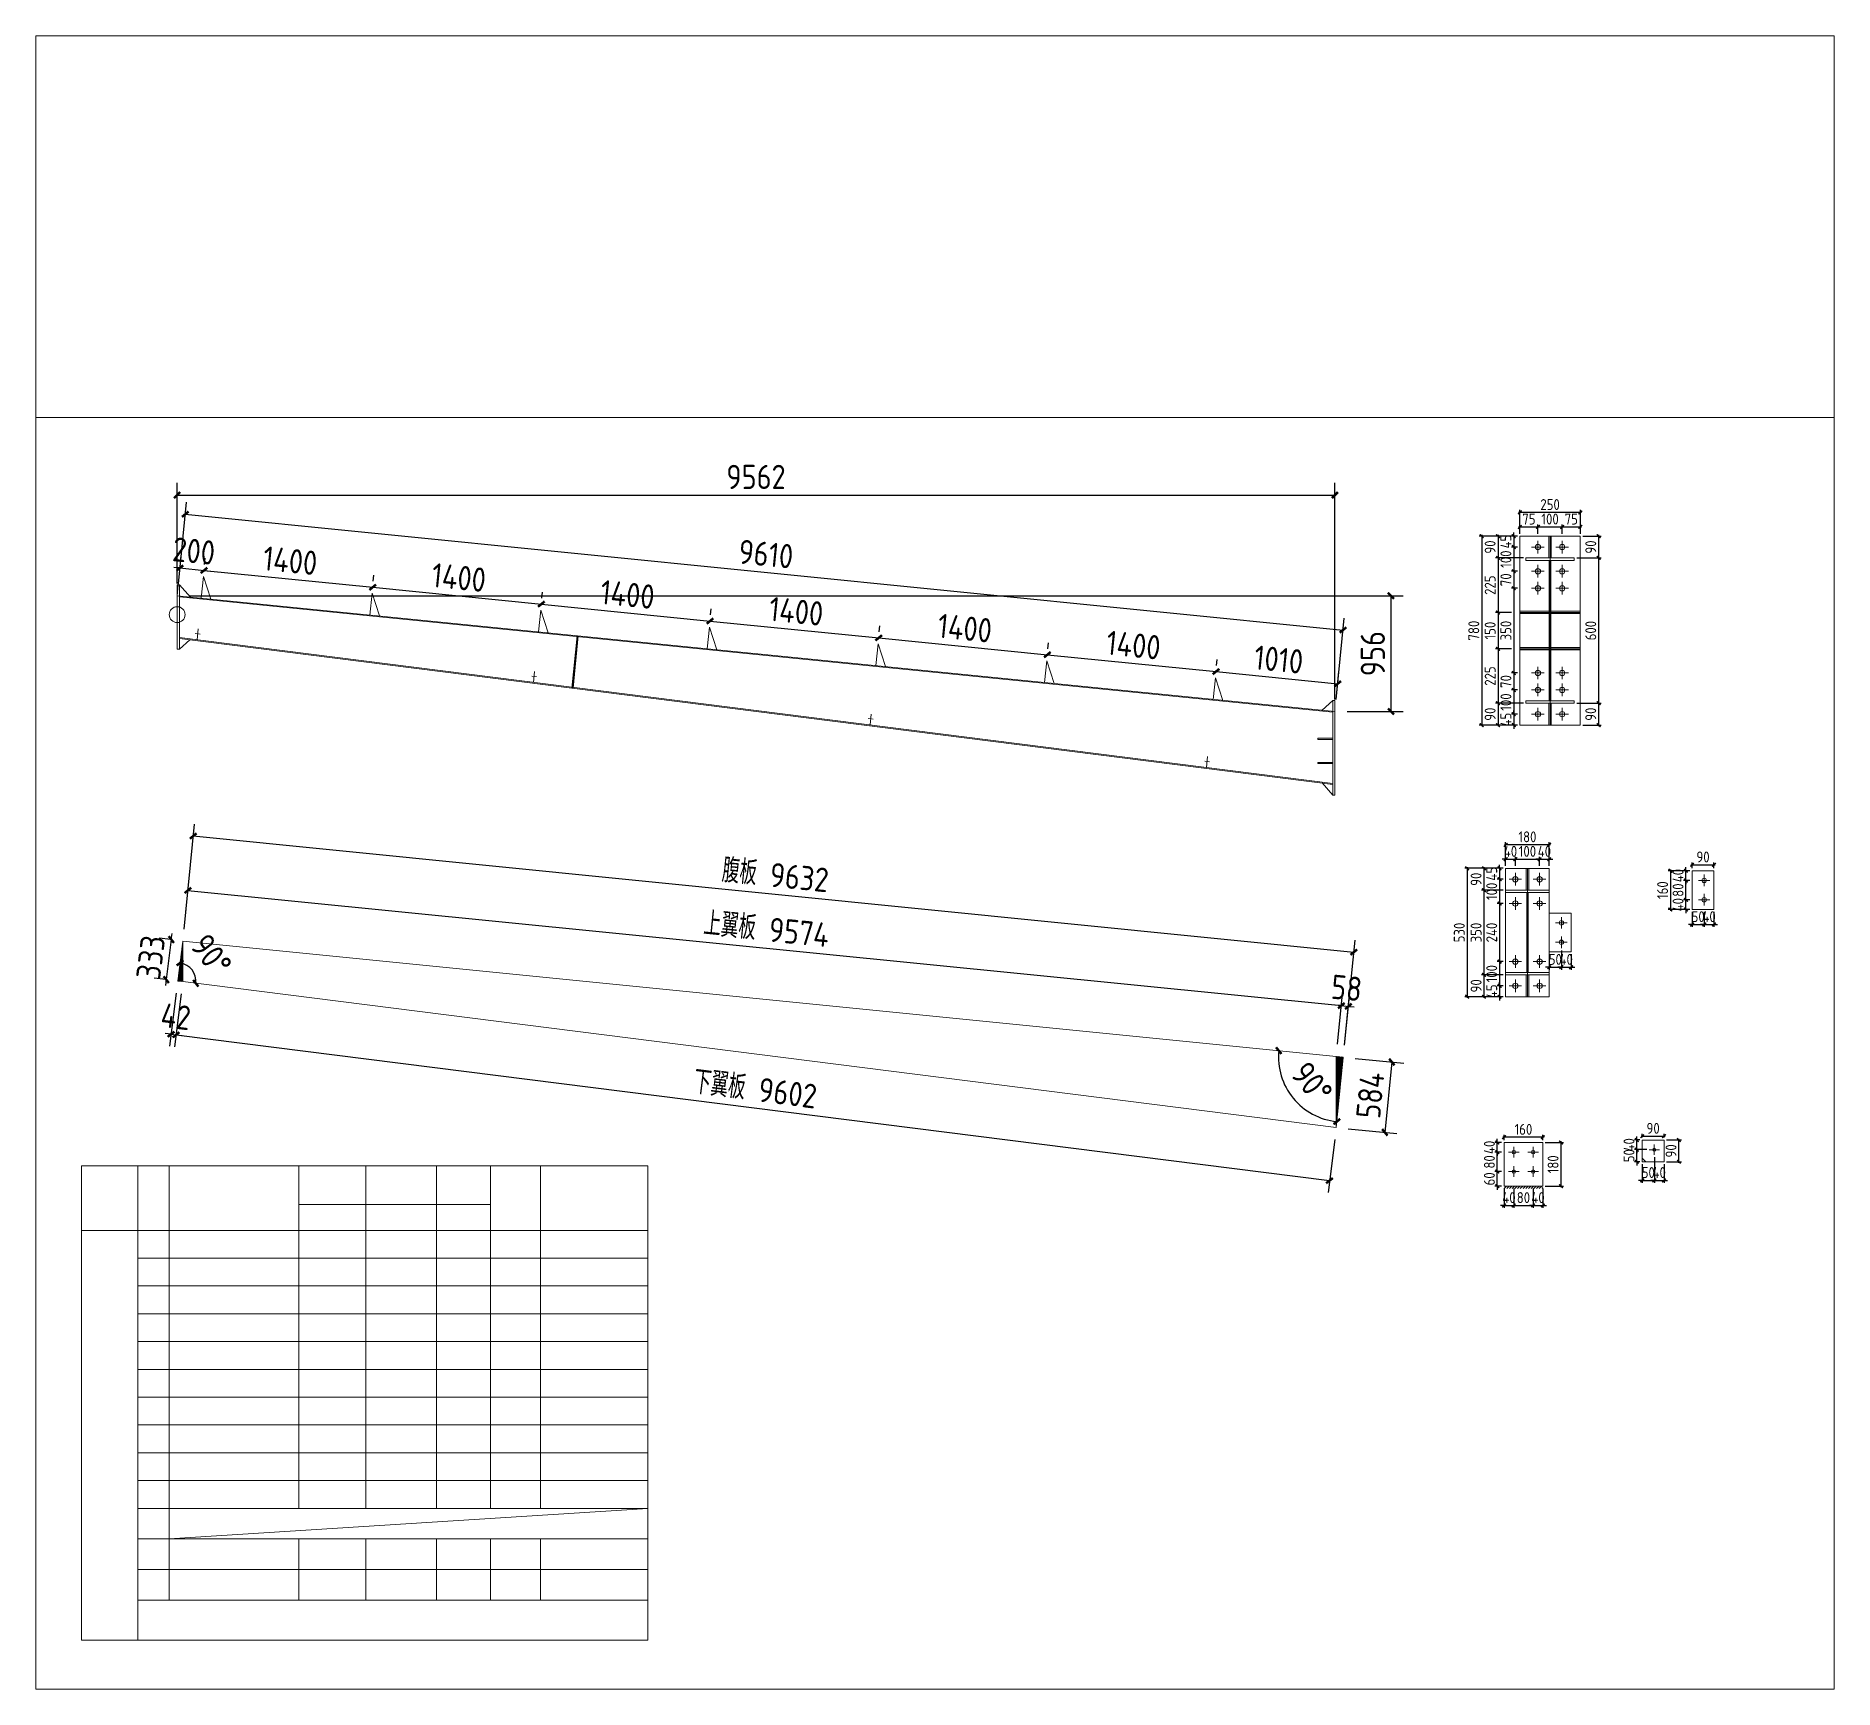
# Model space of a CAD drawing. Extents: x 485428 to 797698, y 56414 to 211814.
# Drawn here: x 748588 to 763438, y 144614 to 158264 of the extents above; entities that cross this region are included whole.
import ezdxf

# ---------------------------------------------------------------- set-up
doc = ezdxf.new("R2010")
doc.units = 0
doc.header["$LTSCALE"] = 1000
doc.header["$MEASUREMENT"] = 0
doc.layers.add('钢架', color=7, linetype='Continuous', lineweight=25)
doc.styles.get("Standard").update_dxf_attribs({"font": 'gbenor.shx', "bigfont": 'gbcbig.shx'})
doc.dimstyles.get("Standard").update_dxf_attribs({"dimscale": 100, "dimtxt": 2, "dimasz": 0.4, "dimexe": 0.5, "dimexo": 1, "dimgap": 0.5, "dimtad": 1, "dimdec": 0, "dimzin": 0, "dimdsep": 46, "dimtxsty": 'Standard', "dimblk": 'ARCHTICK', "dimcen": 0.09, "dimadec": 0, "dimazin": 0, "dimtfac": 1, "dimtdec": 0, "dimtix": 1, "dimtmove": 2, "dimatfit": 3, "dimfxl": 1, "dimtolj": 1, "dimtzin": 0, "dimarcsym": 0})

msp = doc.modelspace()

# ---------------------------------------------------------------- blocks, each defined once
blk = doc.blocks.new('_ArchTick')
at = {"color": 0, "linetype": 'ByBlock', "const_width": 0.4}
blk.add_lwpolyline([(-0.5, -0.5), (0.5, 0.5)], dxfattribs=at)
blk = doc.blocks.new('*D2114')
at = {"color": 3, "lineweight": -2}
for p, q in [((749777, 153871), (749727, 153876)), ((749777, 153871), (749976, 153851)), ((749782, 153921), (749787, 153971)), ((749976, 153851), (750026, 153846)), ((749981, 153901), (749986, 153951))]:
    blk.add_line(p, q, dxfattribs=at)
at = {"layer": 'Defpoints', "color": 0}
for p in [(749976, 153851), (749772, 153821), (749971, 153801)]:
    blk.add_point(p, dxfattribs=at)
at = {"color": 3, "lineweight": -2, "xscale": 50, "yscale": 50, "zscale": 50}
for p, rotation in [((749777, 153871), 354.289406862507), ((749976, 153851), 174.289406862507)]:
    blk.add_blockref('_ArchTick', p, dxfattribs=dict(at, rotation=rotation))
at = {"color": 0, "lineweight": 15, "insert": (749892, 154011), "char_height": 200, "attachment_point": 5, "rotation": 354.2894}
blk.add_mtext('\\A1;200', dxfattribs=at)
blk = doc.blocks.new('*D2115')
at = {"color": 3, "lineweight": -2}
for p, q in [((749976, 153851), (751369, 153712)), ((749981, 153901), (749986, 153951)), ((751374, 153761), (751379, 153812))]:
    blk.add_line(p, q, dxfattribs=at)
at = {"layer": 'Defpoints', "color": 0}
for p in [(749971, 153801), (751369, 153712), (751364, 153662)]:
    blk.add_point(p, dxfattribs=at)
at = {"color": 3, "lineweight": -2, "xscale": 50, "yscale": 50, "zscale": 50}
for p, rotation in [((749976, 153851), 174.289406862507), ((751369, 153712), 354.289406862507)]:
    blk.add_blockref('_ArchTick', p, dxfattribs=dict(at, rotation=rotation))
at = {"color": 0, "lineweight": 15, "insert": (750688, 153931), "char_height": 200, "attachment_point": 5, "rotation": 354.2894}
blk.add_mtext('\\A1;1400', dxfattribs=at)
blk = doc.blocks.new('*D2116')
at = {"color": 3, "lineweight": -2}
for p, q in [((751369, 153712), (752762, 153573)), ((751374, 153761), (751379, 153812)), ((752767, 153622), (752772, 153672))]:
    blk.add_line(p, q, dxfattribs=at)
at = {"layer": 'Defpoints', "color": 0}
for p in [(751364, 153662), (752762, 153573), (752757, 153523)]:
    blk.add_point(p, dxfattribs=at)
at = {"color": 3, "lineweight": -2, "xscale": 50, "yscale": 50, "zscale": 50}
for p, rotation in [((751369, 153712), 174.289406862507), ((752762, 153573), 354.289406862507)]:
    blk.add_blockref('_ArchTick', p, dxfattribs=dict(at, rotation=rotation))
at = {"color": 0, "lineweight": 15, "insert": (752081, 153792), "char_height": 200, "attachment_point": 5, "rotation": 354.2894}
blk.add_mtext('\\A1;1400', dxfattribs=at)
blk = doc.blocks.new('*D2117')
at = {"color": 3, "lineweight": -2}
for p, q in [((752762, 153573), (754155, 153433)), ((752767, 153622), (752772, 153672)), ((754160, 153483), (754165, 153533))]:
    blk.add_line(p, q, dxfattribs=at)
at = {"layer": 'Defpoints', "color": 0}
for p in [(752757, 153523), (754155, 153433), (754150, 153383)]:
    blk.add_point(p, dxfattribs=at)
at = {"color": 3, "lineweight": -2, "xscale": 50, "yscale": 50, "zscale": 50}
for p, rotation in [((752762, 153573), 174.289406862507), ((754155, 153433), 354.289406862507)]:
    blk.add_blockref('_ArchTick', p, dxfattribs=dict(at, rotation=rotation))
at = {"color": 0, "lineweight": 15, "insert": (753474, 153652), "char_height": 200, "attachment_point": 5, "rotation": 354.2894}
blk.add_mtext('\\A1;1400', dxfattribs=at)
blk = doc.blocks.new('*D2118')
at = {"color": 3, "lineweight": -2}
for p, q in [((754155, 153433), (755548, 153294)), ((754160, 153483), (754165, 153533)), ((755553, 153343), (755558, 153394))]:
    blk.add_line(p, q, dxfattribs=at)
at = {"layer": 'Defpoints', "color": 0}
for p in [(754150, 153383), (755548, 153294), (755543, 153244)]:
    blk.add_point(p, dxfattribs=at)
at = {"color": 3, "lineweight": -2, "xscale": 50, "yscale": 50, "zscale": 50}
for p, rotation in [((754155, 153433), 174.289406862507), ((755548, 153294), 354.289406862507)]:
    blk.add_blockref('_ArchTick', p, dxfattribs=dict(at, rotation=rotation))
at = {"color": 0, "lineweight": 15, "insert": (754867, 153513), "char_height": 200, "attachment_point": 5, "rotation": 354.2894}
blk.add_mtext('\\A1;1400', dxfattribs=at)
blk = doc.blocks.new('*D2119')
at = {"color": 3, "lineweight": -2}
for p, q in [((755548, 153294), (756941, 153155)), ((755553, 153343), (755558, 153394)), ((756946, 153204), (756951, 153254))]:
    blk.add_line(p, q, dxfattribs=at)
at = {"layer": 'Defpoints', "color": 0}
for p in [(755543, 153244), (756936, 153105), (756941, 153155)]:
    blk.add_point(p, dxfattribs=at)
at = {"color": 3, "lineweight": -2, "xscale": 50, "yscale": 50, "zscale": 50}
for p, rotation in [((755548, 153294), 174.289406862507), ((756941, 153155), 354.289406862507)]:
    blk.add_blockref('_ArchTick', p, dxfattribs=dict(at, rotation=rotation))
at = {"color": 0, "lineweight": 15, "insert": (756260, 153374), "char_height": 200, "attachment_point": 5, "rotation": 354.2894}
blk.add_mtext('\\A1;1400', dxfattribs=at)
blk = doc.blocks.new('*D2120')
at = {"color": 3, "lineweight": -2}
for p, q in [((756946, 153204), (756951, 153254)), ((756941, 153155), (758334, 153016)), ((758339, 153065), (758344, 153115))]:
    blk.add_line(p, q, dxfattribs=at)
at = {"layer": 'Defpoints', "color": 0}
for p in [(756936, 153105), (758329, 152965), (758334, 153016)]:
    blk.add_point(p, dxfattribs=at)
at = {"color": 3, "lineweight": -2, "xscale": 50, "yscale": 50, "zscale": 50}
for p, rotation in [((756941, 153155), 174.289406862507), ((758334, 153016), 354.289406862507)]:
    blk.add_blockref('_ArchTick', p, dxfattribs=dict(at, rotation=rotation))
at = {"color": 0, "lineweight": 15, "insert": (757653, 153234), "char_height": 200, "attachment_point": 5, "rotation": 354.2894}
blk.add_mtext('\\A1;1400', dxfattribs=at)
blk = doc.blocks.new('*D2121')
at = {"color": 3, "lineweight": -2}
for p, q in [((758339, 153065), (758344, 153115)), ((758334, 153016), (759339, 152915)), ((759326, 152785), (759349, 153015))]:
    blk.add_line(p, q, dxfattribs=at)
at = {"layer": 'Defpoints', "color": 0}
for p in [(758329, 152965), (759339, 152915), (759316, 152686)]:
    blk.add_point(p, dxfattribs=at)
at = {"color": 3, "lineweight": -2, "xscale": 50, "yscale": 50, "zscale": 50}
for p, rotation in [((758334, 153016), 174.289406862507), ((759339, 152915), 354.289406862507)]:
    blk.add_blockref('_ArchTick', p, dxfattribs=dict(at, rotation=rotation))
at = {"color": 0, "lineweight": 15, "insert": (758852, 153115), "char_height": 200, "attachment_point": 5, "rotation": 354.2894}
blk.add_mtext('\\A1;1010', dxfattribs=at)
blk = doc.blocks.new('*D2122')
at = {"color": 3, "lineweight": -2}
for p, q in [((749764, 153741), (749831, 154414)), ((749821, 154315), (759383, 153359)), ((759326, 152785), (759393, 153458))]:
    blk.add_line(p, q, dxfattribs=at)
at = {"layer": 'Defpoints', "color": 0}
for p in [(749754, 153642), (759383, 153359), (759316, 152686)]:
    blk.add_point(p, dxfattribs=at)
at = {"color": 3, "lineweight": -2, "xscale": 50, "yscale": 50, "zscale": 50}
for p, rotation in [((749821, 154315), 174.2894068624996), ((759383, 153359), 354.2894068624996)]:
    blk.add_blockref('_ArchTick', p, dxfattribs=dict(at, rotation=rotation))
at = {"color": 0, "lineweight": 15, "insert": (754617, 153986), "char_height": 200, "attachment_point": 5, "rotation": 354.2894}
blk.add_mtext('\\A1;9610', dxfattribs=at)
blk = doc.blocks.new('*D2123')
at = {"color": 3, "lineweight": -2}
for p, q in [((749854, 153642), (759879, 153642)), ((759779, 153642), (759779, 152686)), ((759416, 152686), (759879, 152686))]:
    blk.add_line(p, q, dxfattribs=at)
at = {"layer": 'Defpoints', "color": 0}
for p in [(749754, 153642), (759316, 152686), (759779, 152686)]:
    blk.add_point(p, dxfattribs=at)
at = {"color": 3, "lineweight": -2, "xscale": 50, "yscale": 50, "zscale": 50}
for p, rotation in [((759779, 153642), 90), ((759779, 152686), 270)]:
    blk.add_blockref('_ArchTick', p, dxfattribs=dict(at, rotation=rotation))
at = {"color": 0, "lineweight": 15, "insert": (759629, 153164), "char_height": 200, "attachment_point": 5, "rotation": 90}
blk.add_mtext('\\A1;956', dxfattribs=at)
blk = doc.blocks.new('*D2124')
at = {"color": 3, "lineweight": -2}
for p, q in [((749754, 153742), (749754, 154573)), ((749754, 154473), (759316, 154473)), ((759316, 152786), (759316, 154573))]:
    blk.add_line(p, q, dxfattribs=at)
at = {"layer": 'Defpoints', "color": 0}
for p in [(759316, 154473), (749754, 153642), (759316, 152686)]:
    blk.add_point(p, dxfattribs=at)
at = {"color": 3, "lineweight": -2, "xscale": 50, "yscale": 50, "zscale": 50, "rotation": 180}
blk.add_blockref('_ArchTick', (749754, 154473), dxfattribs=at)
at = {"color": 3, "lineweight": -2, "xscale": 50, "yscale": 50, "zscale": 50}
blk.add_blockref('_ArchTick', (759316, 154473), dxfattribs=at)
at = {"color": 0, "lineweight": 15, "insert": (754535, 154623), "char_height": 200, "attachment_point": 5}
blk.add_mtext('\\A1;9562', dxfattribs=at)
blk = doc.blocks.new('*D2125')
at = {"color": 3, "lineweight": -2}
for p, q in [((749811, 150890), (749853, 151309)), ((749843, 151209), (759369, 150257)), ((759337, 149938), (759379, 150356))]:
    blk.add_line(p, q, dxfattribs=at)
at = {"layer": 'Defpoints', "color": 0}
for p in [(749801, 150791), (759369, 150257), (759327, 149838)]:
    blk.add_point(p, dxfattribs=at)
at = {"color": 3, "lineweight": -2, "xscale": 50, "yscale": 50, "zscale": 50}
for p, rotation in [((749843, 151209), 174.2894068625005), ((759369, 150257), 354.2894068625005)]:
    blk.add_blockref('_ArchTick', p, dxfattribs=dict(at, rotation=rotation))
at = {"color": 0, "lineweight": 15, "insert": (754621, 150889), "char_height": 200, "attachment_point": 5, "rotation": 354.2894}
blk.add_mtext('\\A1;上翼板 9574', dxfattribs=at)
blk = doc.blocks.new('*D2126')
at = {"color": 3, "lineweight": -2}
for p, q in [((759337, 149938), (759379, 150356)), ((759395, 149932), (759437, 150350)), ((759369, 150257), (759319, 150262)), ((759369, 150257), (759427, 150251)), ((759427, 150251), (759476, 150246))]:
    blk.add_line(p, q, dxfattribs=at)
at = {"layer": 'Defpoints', "color": 0}
for p in [(759427, 150251), (759327, 149838), (759385, 149832)]:
    blk.add_point(p, dxfattribs=at)
at = {"color": 3, "lineweight": -2, "xscale": 50, "yscale": 50, "zscale": 50}
for p, rotation in [((759369, 150257), 354.2894068624994), ((759427, 150251), 174.2894068624994)]:
    blk.add_blockref('_ArchTick', p, dxfattribs=dict(at, rotation=rotation))
at = {"color": 0, "lineweight": 15, "insert": (759413, 150403), "char_height": 200, "attachment_point": 5, "rotation": 354.2894}
blk.add_mtext('\\A1;58', dxfattribs=at)
blk = doc.blocks.new('*D2127')
at = {"color": 3, "lineweight": -2}
for p, q in [((749746, 150361), (749691, 149922)), ((749788, 150356), (749733, 149917)), ((749704, 150021), (749654, 150027)), ((749704, 150021), (749745, 150016)), ((749745, 150016), (749795, 150010))]:
    blk.add_line(p, q, dxfattribs=at)
at = {"layer": 'Defpoints', "color": 0}
for p in [(749759, 150460), (749801, 150455), (749745, 150016)]:
    blk.add_point(p, dxfattribs=at)
at = {"color": 3, "lineweight": -2, "xscale": 50, "yscale": 50, "zscale": 50}
for p, rotation in [((749704, 150021), 352.7974352009198), ((749745, 150016), 172.7974352009198)]:
    blk.add_blockref('_ArchTick', p, dxfattribs=dict(at, rotation=rotation))
at = {"color": 0, "lineweight": 15, "insert": (749743, 150167), "char_height": 200, "attachment_point": 5, "rotation": 352.7974}
blk.add_mtext('\\A1;42', dxfattribs=at)
blk = doc.blocks.new('*D2128')
at = {"color": 3, "lineweight": -2}
for p, q in [((749788, 150356), (749733, 149917)), ((749745, 150016), (759271, 148812)), ((759314, 149152), (759259, 148713))]:
    blk.add_line(p, q, dxfattribs=at)
at = {"layer": 'Defpoints', "color": 0}
for p in [(749801, 150455), (759327, 149251), (759271, 148812)]:
    blk.add_point(p, dxfattribs=at)
at = {"color": 3, "lineweight": -2, "xscale": 50, "yscale": 50, "zscale": 50}
for p, rotation in [((749745, 150016), 172.7974352009196), ((759271, 148812), 352.7974352009196)]:
    blk.add_blockref('_ArchTick', p, dxfattribs=dict(at, rotation=rotation))
at = {"color": 0, "lineweight": 15, "insert": (754528, 149569), "char_height": 200, "attachment_point": 5, "rotation": 352.7974}
blk.add_mtext('\\A1;下翼板 9602', dxfattribs=at)
blk = doc.blocks.new('*D2129')
at = {"color": 3, "lineweight": -2}
for p, q in [((749811, 150890), (749897, 151757)), ((749887, 151658), (759472, 150699)), ((759395, 149932), (759482, 150799))]:
    blk.add_line(p, q, dxfattribs=at)
at = {"layer": 'Defpoints', "color": 0}
for p in [(749801, 150791), (759472, 150699), (759385, 149832)]:
    blk.add_point(p, dxfattribs=at)
at = {"color": 3, "lineweight": -2, "xscale": 50, "yscale": 50, "zscale": 50}
for p, rotation in [((749887, 151658), 174.2894068625004), ((759472, 150699), 354.2894068625004)]:
    blk.add_blockref('_ArchTick', p, dxfattribs=dict(at, rotation=rotation))
at = {"color": 0, "lineweight": 15, "insert": (754695, 151335), "char_height": 200, "attachment_point": 5, "rotation": 354.2894}
blk.add_mtext('\\A1;腹板 9632', dxfattribs=at)
blk = doc.blocks.new('*D2130')
at = {"color": 0, "lineweight": -2}
blk.add_arc((749759, 150460), 150, 352.7974, 82.7974, dxfattribs=at)
at = {"layer": 'Defpoints', "color": 0}
for p in [(749801, 150791), (749759, 150460), (749801, 150455), (749898, 150519), (759327, 149251)]:
    blk.add_point(p, dxfattribs=at)
at = {"color": 0, "lineweight": -2, "xscale": 50, "yscale": 50, "zscale": 50}
for p, rotation in [((749778, 150610), 172.7974352009226), ((749908, 150442), 262.7974352009393)]:
    blk.add_blockref('_ArchTick', p, dxfattribs=dict(at, rotation=rotation))
at = {"color": 0, "lineweight": 15, "insert": (750036, 150675), "char_height": 200, "attachment_point": 5, "rotation": 307.7974}
blk.add_mtext('\\A1;90°', dxfattribs=at)
blk = doc.blocks.new('*D2131')
at = {"color": 0, "lineweight": -2}
blk.add_arc((759385, 149832), 535, 174.2894, 264.2894, dxfattribs=at)
at = {"layer": 'Defpoints', "color": 0}
for p in [(749801, 150791), (759327, 149838), (759385, 149832), (758897, 149612), (759327, 149251)]:
    blk.add_point(p, dxfattribs=at)
at = {"color": 0, "lineweight": -2, "xscale": 50, "yscale": 50, "zscale": 50}
for p, rotation in [((758852, 149886), 84.28940686250074), ((759332, 149300), 354.2894068624859)]:
    blk.add_blockref('_ArchTick', p, dxfattribs=dict(at, rotation=rotation))
at = {"color": 0, "lineweight": 15, "insert": (759126, 149620), "char_height": 200, "attachment_point": 5, "rotation": 309.2894}
blk.add_mtext('\\A1;90°', dxfattribs=at)
blk = doc.blocks.new('*D2140')
at = {"color": 3, "lineweight": -2}
for p, q in [((760833, 154210), (761003, 154210)), ((760843, 154154), (760843, 154230)), ((760993, 154154), (760993, 154230))]:
    blk.add_line(p, q, dxfattribs=at)
at = {"layer": 'Defpoints', "color": 0}
for p in [(760993, 154210), (760843, 154134), (760993, 154134)]:
    blk.add_point(p, dxfattribs=at)
at = {"color": 3, "lineweight": -2, "xscale": 30, "yscale": 30, "zscale": 30, "rotation": 180}
blk.add_blockref('_ArchTick', (760843, 154210), dxfattribs=at)
at = {"color": 3, "lineweight": -2, "xscale": 30, "yscale": 30, "zscale": 30}
blk.add_blockref('_ArchTick', (760993, 154210), dxfattribs=at)
at = {"color": 0, "lineweight": 15, "insert": (760918, 154275), "char_height": 90, "attachment_point": 5}
blk.add_mtext('\\A1;75', dxfattribs=at)
blk = doc.blocks.new('*D2132')
at = {"color": 3, "lineweight": -2}
for p, q in [((760983, 154210), (761203, 154210)), ((760993, 154154), (760993, 154230)), ((761193, 154154), (761193, 154230))]:
    blk.add_line(p, q, dxfattribs=at)
at = {"layer": 'Defpoints', "color": 0}
for p in [(761193, 154210), (760993, 154134), (761193, 154134)]:
    blk.add_point(p, dxfattribs=at)
at = {"color": 3, "lineweight": -2, "xscale": 30, "yscale": 30, "zscale": 30, "rotation": 180}
blk.add_blockref('_ArchTick', (760993, 154210), dxfattribs=at)
at = {"color": 3, "lineweight": -2, "xscale": 30, "yscale": 30, "zscale": 30}
blk.add_blockref('_ArchTick', (761193, 154210), dxfattribs=at)
at = {"color": 0, "lineweight": 15, "insert": (761093, 154275), "char_height": 90, "attachment_point": 5}
blk.add_mtext('\\A1;100', dxfattribs=at)
blk = doc.blocks.new('*D2141')
at = {"color": 3, "lineweight": -2}
for p, q in [((761183, 154210), (761353, 154210)), ((761193, 154154), (761193, 154230)), ((761343, 154154), (761343, 154230))]:
    blk.add_line(p, q, dxfattribs=at)
at = {"layer": 'Defpoints', "color": 0}
for p in [(761343, 154210), (761193, 154134), (761343, 154134)]:
    blk.add_point(p, dxfattribs=at)
at = {"color": 3, "lineweight": -2, "xscale": 30, "yscale": 30, "zscale": 30, "rotation": 180}
blk.add_blockref('_ArchTick', (761193, 154210), dxfattribs=at)
at = {"color": 3, "lineweight": -2, "xscale": 30, "yscale": 30, "zscale": 30}
blk.add_blockref('_ArchTick', (761343, 154210), dxfattribs=at)
at = {"color": 0, "lineweight": 15, "insert": (761268, 154275), "char_height": 90, "attachment_point": 5}
blk.add_mtext('\\A1;75', dxfattribs=at)
blk = doc.blocks.new('*D2133')
at = {"color": 3, "lineweight": -2}
for p, q in [((760793, 154134), (760793, 154164)), ((760823, 154134), (760773, 154134)), ((760823, 154044), (760773, 154044)), ((760793, 154134), (760793, 154044)), ((760793, 154044), (760793, 154014))]:
    blk.add_line(p, q, dxfattribs=at)
at = {"layer": 'Defpoints', "color": 0}
for p in [(760793, 154044), (760843, 154134), (760843, 154044)]:
    blk.add_point(p, dxfattribs=at)
at = {"color": 3, "lineweight": -2, "xscale": 30, "yscale": 30, "zscale": 30}
for p, rotation in [((760793, 154134), 270), ((760793, 154044), 90)]:
    blk.add_blockref('_ArchTick', p, dxfattribs=dict(at, rotation=rotation))
at = {"color": 0, "lineweight": 15, "insert": (760728, 154089), "char_height": 90, "attachment_point": 5, "rotation": 90}
blk.add_mtext('\\A1;45', dxfattribs=at)
blk = doc.blocks.new('*D2134')
at = {"color": 3, "lineweight": -2}
for p, q in [((760823, 154044), (760773, 154044)), ((760793, 154054), (760793, 153834)), ((760823, 153844), (760773, 153844))]:
    blk.add_line(p, q, dxfattribs=at)
at = {"layer": 'Defpoints', "color": 0}
for p in [(760843, 154044), (760793, 153844), (760843, 153844)]:
    blk.add_point(p, dxfattribs=at)
at = {"color": 3, "lineweight": -2, "xscale": 30, "yscale": 30, "zscale": 30}
for p, rotation in [((760793, 154044), 90), ((760793, 153844), 270)]:
    blk.add_blockref('_ArchTick', p, dxfattribs=dict(at, rotation=rotation))
at = {"color": 0, "lineweight": 15, "insert": (760728, 153944), "char_height": 90, "attachment_point": 5, "rotation": 90}
blk.add_mtext('\\A1;100', dxfattribs=at)
blk = doc.blocks.new('*D2135')
at = {"color": 3, "lineweight": -2}
for p, q in [((760793, 153854), (760793, 153694)), ((760823, 153844), (760773, 153844)), ((760823, 153704), (760773, 153704))]:
    blk.add_line(p, q, dxfattribs=at)
at = {"layer": 'Defpoints', "color": 0}
for p in [(760793, 153704), (760843, 153844), (760843, 153704)]:
    blk.add_point(p, dxfattribs=at)
at = {"color": 3, "lineweight": -2, "xscale": 30, "yscale": 30, "zscale": 30}
for p, rotation in [((760793, 153844), 90), ((760793, 153704), 270)]:
    blk.add_blockref('_ArchTick', p, dxfattribs=dict(at, rotation=rotation))
at = {"color": 0, "lineweight": 15, "insert": (760728, 153774), "char_height": 90, "attachment_point": 5, "rotation": 90}
blk.add_mtext('\\A1;70', dxfattribs=at)
blk = doc.blocks.new('*D2136')
at = {"color": 3, "lineweight": -2}
for p, q in [((760823, 153704), (760773, 153704)), ((760793, 153714), (760793, 152994)), ((760823, 153004), (760773, 153004))]:
    blk.add_line(p, q, dxfattribs=at)
at = {"layer": 'Defpoints', "color": 0}
for p in [(760843, 153704), (760793, 153004), (760843, 153004)]:
    blk.add_point(p, dxfattribs=at)
at = {"color": 3, "lineweight": -2, "xscale": 30, "yscale": 30, "zscale": 30}
for p, rotation in [((760793, 153704), 90), ((760793, 153004), 270)]:
    blk.add_blockref('_ArchTick', p, dxfattribs=dict(at, rotation=rotation))
at = {"color": 0, "lineweight": 15, "insert": (760728, 153354), "char_height": 90, "attachment_point": 5, "rotation": 90}
blk.add_mtext('\\A1;350', dxfattribs=at)
blk = doc.blocks.new('*D2137')
at = {"color": 3, "lineweight": -2}
for p, q in [((760823, 153004), (760773, 153004)), ((760793, 153014), (760793, 152854)), ((760823, 152864), (760773, 152864))]:
    blk.add_line(p, q, dxfattribs=at)
at = {"layer": 'Defpoints', "color": 0}
for p in [(760843, 153004), (760793, 152864), (760843, 152864)]:
    blk.add_point(p, dxfattribs=at)
at = {"color": 3, "lineweight": -2, "xscale": 30, "yscale": 30, "zscale": 30}
for p, rotation in [((760793, 153004), 90), ((760793, 152864), 270)]:
    blk.add_blockref('_ArchTick', p, dxfattribs=dict(at, rotation=rotation))
at = {"color": 0, "lineweight": 15, "insert": (760728, 152934), "char_height": 90, "attachment_point": 5, "rotation": 90}
blk.add_mtext('\\A1;70', dxfattribs=at)
blk = doc.blocks.new('*D2138')
at = {"color": 3, "lineweight": -2}
for p, q in [((760823, 152864), (760773, 152864)), ((760793, 152874), (760793, 152654)), ((760823, 152664), (760773, 152664))]:
    blk.add_line(p, q, dxfattribs=at)
at = {"layer": 'Defpoints', "color": 0}
for p in [(760843, 152864), (760793, 152664), (760843, 152664)]:
    blk.add_point(p, dxfattribs=at)
at = {"color": 3, "lineweight": -2, "xscale": 30, "yscale": 30, "zscale": 30}
for p, rotation in [((760793, 152864), 90), ((760793, 152664), 270)]:
    blk.add_blockref('_ArchTick', p, dxfattribs=dict(at, rotation=rotation))
at = {"color": 0, "lineweight": 15, "insert": (760728, 152764), "char_height": 90, "attachment_point": 5, "rotation": 90}
blk.add_mtext('\\A1;100', dxfattribs=at)
blk = doc.blocks.new('*D2142')
at = {"color": 3, "lineweight": -2}
for p, q in [((760823, 152664), (760773, 152664)), ((760793, 152664), (760793, 152694)), ((760793, 152664), (760793, 152574)), ((760823, 152574), (760773, 152574)), ((760793, 152574), (760793, 152544))]:
    blk.add_line(p, q, dxfattribs=at)
at = {"layer": 'Defpoints', "color": 0}
for p in [(760843, 152664), (760793, 152574), (760843, 152574)]:
    blk.add_point(p, dxfattribs=at)
at = {"color": 3, "lineweight": -2, "xscale": 30, "yscale": 30, "zscale": 30}
for p, rotation in [((760793, 152664), 270), ((760793, 152574), 90)]:
    blk.add_blockref('_ArchTick', p, dxfattribs=dict(at, rotation=rotation))
at = {"color": 0, "lineweight": 15, "insert": (760728, 152619), "char_height": 90, "attachment_point": 5, "rotation": 90}
blk.add_mtext('\\A1;45', dxfattribs=at)
blk = doc.blocks.new('*D2143')
at = {"color": 3, "lineweight": -2}
for p, q in [((760663, 154144), (760663, 153944)), ((760823, 154134), (760643, 154134)), ((760873, 153954), (760643, 153954))]:
    blk.add_line(p, q, dxfattribs=at)
at = {"layer": 'Defpoints', "color": 0}
for p in [(760843, 154134), (760663, 153954), (760893, 153954)]:
    blk.add_point(p, dxfattribs=at)
at = {"color": 3, "lineweight": -2, "xscale": 30, "yscale": 30, "zscale": 30}
for p, rotation in [((760663, 154134), 90), ((760663, 153954), 270)]:
    blk.add_blockref('_ArchTick', p, dxfattribs=dict(at, rotation=rotation))
at = {"color": 0, "lineweight": 15, "insert": (760598, 154044), "char_height": 90, "attachment_point": 5, "rotation": 90}
blk.add_mtext('\\A1;90', dxfattribs=at)
blk = doc.blocks.new('*D2144')
at = {"color": 3, "lineweight": -2}
for p, q in [((760873, 153954), (760643, 153954)), ((760663, 153964), (760663, 153494)), ((760773, 153504), (760643, 153504))]:
    blk.add_line(p, q, dxfattribs=at)
at = {"layer": 'Defpoints', "color": 0}
for p in [(760893, 153954), (760663, 153504), (760793, 153504)]:
    blk.add_point(p, dxfattribs=at)
at = {"color": 3, "lineweight": -2, "xscale": 30, "yscale": 30, "zscale": 30}
for p, rotation in [((760663, 153954), 90), ((760663, 153504), 270)]:
    blk.add_blockref('_ArchTick', p, dxfattribs=dict(at, rotation=rotation))
at = {"color": 0, "lineweight": 15, "insert": (760598, 153729), "char_height": 90, "attachment_point": 5, "rotation": 90}
blk.add_mtext('\\A1;225', dxfattribs=at)
blk = doc.blocks.new('*D2139')
at = {"color": 3, "lineweight": -2}
for p, q in [((760773, 153504), (760643, 153504)), ((760663, 153514), (760663, 153194)), ((760773, 153204), (760643, 153204))]:
    blk.add_line(p, q, dxfattribs=at)
at = {"layer": 'Defpoints', "color": 0}
for p in [(760793, 153504), (760663, 153204), (760793, 153204)]:
    blk.add_point(p, dxfattribs=at)
at = {"color": 3, "lineweight": -2, "xscale": 30, "yscale": 30, "zscale": 30}
for p, rotation in [((760663, 153504), 90), ((760663, 153204), 270)]:
    blk.add_blockref('_ArchTick', p, dxfattribs=dict(at, rotation=rotation))
at = {"color": 0, "lineweight": 15, "insert": (760598, 153354), "char_height": 90, "attachment_point": 5, "rotation": 90}
blk.add_mtext('\\A1;150', dxfattribs=at)
blk = doc.blocks.new('*D2145')
at = {"color": 3, "lineweight": -2}
for p, q in [((760773, 153204), (760643, 153204)), ((760663, 153214), (760663, 152744)), ((760873, 152754), (760643, 152754))]:
    blk.add_line(p, q, dxfattribs=at)
at = {"layer": 'Defpoints', "color": 0}
for p in [(760793, 153204), (760663, 152754), (760893, 152754)]:
    blk.add_point(p, dxfattribs=at)
at = {"color": 3, "lineweight": -2, "xscale": 30, "yscale": 30, "zscale": 30}
for p, rotation in [((760663, 153204), 90), ((760663, 152754), 270)]:
    blk.add_blockref('_ArchTick', p, dxfattribs=dict(at, rotation=rotation))
at = {"color": 0, "lineweight": 15, "insert": (760598, 152979), "char_height": 90, "attachment_point": 5, "rotation": 90}
blk.add_mtext('\\A1;225', dxfattribs=at)
blk = doc.blocks.new('*D2146')
at = {"color": 3, "lineweight": -2}
for p, q in [((760873, 152754), (760643, 152754)), ((760663, 152764), (760663, 152564)), ((760823, 152574), (760643, 152574))]:
    blk.add_line(p, q, dxfattribs=at)
at = {"layer": 'Defpoints', "color": 0}
for p in [(760893, 152754), (760663, 152574), (760843, 152574)]:
    blk.add_point(p, dxfattribs=at)
at = {"color": 3, "lineweight": -2, "xscale": 30, "yscale": 30, "zscale": 30}
for p, rotation in [((760663, 152754), 90), ((760663, 152574), 270)]:
    blk.add_blockref('_ArchTick', p, dxfattribs=dict(at, rotation=rotation))
at = {"color": 0, "lineweight": 15, "insert": (760598, 152664), "char_height": 90, "attachment_point": 5, "rotation": 90}
blk.add_mtext('\\A1;90', dxfattribs=at)
blk = doc.blocks.new('*D2147')
at = {"color": 3, "lineweight": -2}
for p, q in [((760528, 154144), (760528, 152564)), ((760823, 154134), (760508, 154134)), ((760823, 152574), (760508, 152574))]:
    blk.add_line(p, q, dxfattribs=at)
at = {"layer": 'Defpoints', "color": 0}
for p in [(760843, 154134), (760528, 152574), (760843, 152574)]:
    blk.add_point(p, dxfattribs=at)
at = {"color": 3, "lineweight": -2, "xscale": 30, "yscale": 30, "zscale": 30}
for p, rotation in [((760528, 154134), 90), ((760528, 152574), 270)]:
    blk.add_blockref('_ArchTick', p, dxfattribs=dict(at, rotation=rotation))
at = {"color": 0, "lineweight": 15, "insert": (760463, 153354), "char_height": 90, "attachment_point": 5, "rotation": 90}
blk.add_mtext('\\A1;780', dxfattribs=at)
blk = doc.blocks.new('*D2148')
at = {"color": 3, "lineweight": -2}
for p, q in [((761353, 154330), (760833, 154330)), ((760843, 154154), (760843, 154350)), ((761343, 154154), (761343, 154350))]:
    blk.add_line(p, q, dxfattribs=at)
at = {"layer": 'Defpoints', "color": 0}
for p in [(760843, 154330), (760843, 154134), (761343, 154134)]:
    blk.add_point(p, dxfattribs=at)
at = {"color": 3, "lineweight": -2, "xscale": 30, "yscale": 30, "zscale": 30, "rotation": 180}
blk.add_blockref('_ArchTick', (760843, 154330), dxfattribs=at)
at = {"color": 3, "lineweight": -2, "xscale": 30, "yscale": 30, "zscale": 30}
blk.add_blockref('_ArchTick', (761343, 154330), dxfattribs=at)
at = {"color": 0, "lineweight": 15, "insert": (761093, 154395), "char_height": 90, "attachment_point": 5}
blk.add_mtext('\\A1;250', dxfattribs=at)
blk = doc.blocks.new('*D2161')
at = {"color": 3, "lineweight": -2}
for p, q in [((760726, 151411), (760726, 151486)), ((760806, 151411), (760806, 151486)), ((760726, 151466), (760696, 151466)), ((760726, 151466), (760806, 151466)), ((760806, 151466), (760836, 151466))]:
    blk.add_line(p, q, dxfattribs=at)
at = {"layer": 'Defpoints', "color": 0}
for p in [(760726, 151391), (760806, 151466), (760806, 151391)]:
    blk.add_point(p, dxfattribs=at)
at = {"color": 3, "lineweight": -2, "xscale": 30, "yscale": 30, "zscale": 30}
blk.add_blockref('_ArchTick', (760726, 151466), dxfattribs=at)
at = {"color": 3, "lineweight": -2, "xscale": 30, "yscale": 30, "zscale": 30, "rotation": 180}
blk.add_blockref('_ArchTick', (760806, 151466), dxfattribs=at)
at = {"color": 0, "lineweight": 15, "insert": (760766, 151531), "char_height": 90, "attachment_point": 5}
blk.add_mtext('\\A1;40', dxfattribs=at)
blk = doc.blocks.new('*D2151')
at = {"color": 3, "lineweight": -2}
for p, q in [((760806, 151411), (760806, 151486)), ((761006, 151411), (761006, 151486)), ((760796, 151466), (761016, 151466))]:
    blk.add_line(p, q, dxfattribs=at)
at = {"layer": 'Defpoints', "color": 0}
for p in [(760806, 151391), (761006, 151466), (761006, 151391)]:
    blk.add_point(p, dxfattribs=at)
at = {"color": 3, "lineweight": -2, "xscale": 30, "yscale": 30, "zscale": 30, "rotation": 180}
blk.add_blockref('_ArchTick', (760806, 151466), dxfattribs=at)
at = {"color": 3, "lineweight": -2, "xscale": 30, "yscale": 30, "zscale": 30}
blk.add_blockref('_ArchTick', (761006, 151466), dxfattribs=at)
at = {"color": 0, "lineweight": 15, "insert": (760906, 151531), "char_height": 90, "attachment_point": 5}
blk.add_mtext('\\A1;100', dxfattribs=at)
blk = doc.blocks.new('*D2162')
at = {"color": 3, "lineweight": -2}
for p, q in [((761006, 151411), (761006, 151486)), ((761086, 151411), (761086, 151486)), ((761006, 151466), (760976, 151466)), ((761006, 151466), (761086, 151466)), ((761086, 151466), (761116, 151466))]:
    blk.add_line(p, q, dxfattribs=at)
at = {"layer": 'Defpoints', "color": 0}
for p in [(761006, 151391), (761086, 151466), (761086, 151391)]:
    blk.add_point(p, dxfattribs=at)
at = {"color": 3, "lineweight": -2, "xscale": 30, "yscale": 30, "zscale": 30}
blk.add_blockref('_ArchTick', (761006, 151466), dxfattribs=at)
at = {"color": 3, "lineweight": -2, "xscale": 30, "yscale": 30, "zscale": 30, "rotation": 180}
blk.add_blockref('_ArchTick', (761086, 151466), dxfattribs=at)
at = {"color": 0, "lineweight": 15, "insert": (761046, 151531), "char_height": 90, "attachment_point": 5}
blk.add_mtext('\\A1;40', dxfattribs=at)
blk = doc.blocks.new('*D2152')
at = {"color": 3, "lineweight": -2}
for p, q in [((760706, 151391), (760656, 151391)), ((760676, 151391), (760676, 151421)), ((760676, 151391), (760676, 151301)), ((760706, 151301), (760656, 151301)), ((760676, 151301), (760676, 151271))]:
    blk.add_line(p, q, dxfattribs=at)
at = {"layer": 'Defpoints', "color": 0}
for p in [(760726, 151391), (760676, 151301), (760726, 151301)]:
    blk.add_point(p, dxfattribs=at)
at = {"color": 3, "lineweight": -2, "xscale": 30, "yscale": 30, "zscale": 30}
for p, rotation in [((760676, 151391), 270), ((760676, 151301), 90)]:
    blk.add_blockref('_ArchTick', p, dxfattribs=dict(at, rotation=rotation))
at = {"color": 0, "lineweight": 15, "insert": (760611, 151346), "char_height": 90, "attachment_point": 5, "rotation": 90}
blk.add_mtext('\\A1;45', dxfattribs=at)
blk = doc.blocks.new('*D2153')
at = {"color": 3, "lineweight": -2}
for p, q in [((760706, 151301), (760656, 151301)), ((760676, 151311), (760676, 151091)), ((760706, 151101), (760656, 151101))]:
    blk.add_line(p, q, dxfattribs=at)
at = {"layer": 'Defpoints', "color": 0}
for p in [(760726, 151301), (760676, 151101), (760726, 151101)]:
    blk.add_point(p, dxfattribs=at)
at = {"color": 3, "lineweight": -2, "xscale": 30, "yscale": 30, "zscale": 30}
for p, rotation in [((760676, 151301), 90), ((760676, 151101), 270)]:
    blk.add_blockref('_ArchTick', p, dxfattribs=dict(at, rotation=rotation))
at = {"color": 0, "lineweight": 15, "insert": (760611, 151201), "char_height": 90, "attachment_point": 5, "rotation": 90}
blk.add_mtext('\\A1;100', dxfattribs=at)
blk = doc.blocks.new('*D2154')
at = {"color": 3, "lineweight": -2}
for p, q in [((760706, 151101), (760656, 151101)), ((760676, 151111), (760676, 150611)), ((760706, 150621), (760656, 150621))]:
    blk.add_line(p, q, dxfattribs=at)
at = {"layer": 'Defpoints', "color": 0}
for p in [(760726, 151101), (760676, 150621), (760726, 150621)]:
    blk.add_point(p, dxfattribs=at)
at = {"color": 3, "lineweight": -2, "xscale": 30, "yscale": 30, "zscale": 30}
for p, rotation in [((760676, 151101), 90), ((760676, 150621), 270)]:
    blk.add_blockref('_ArchTick', p, dxfattribs=dict(at, rotation=rotation))
at = {"color": 0, "lineweight": 15, "insert": (760611, 150861), "char_height": 90, "attachment_point": 5, "rotation": 90}
blk.add_mtext('\\A1;240', dxfattribs=at)
blk = doc.blocks.new('*D2155')
at = {"color": 3, "lineweight": -2}
for p, q in [((760706, 150621), (760656, 150621)), ((760676, 150631), (760676, 150411)), ((760706, 150421), (760656, 150421))]:
    blk.add_line(p, q, dxfattribs=at)
at = {"layer": 'Defpoints', "color": 0}
for p in [(760726, 150621), (760676, 150421), (760726, 150421)]:
    blk.add_point(p, dxfattribs=at)
at = {"color": 3, "lineweight": -2, "xscale": 30, "yscale": 30, "zscale": 30}
for p, rotation in [((760676, 150621), 90), ((760676, 150421), 270)]:
    blk.add_blockref('_ArchTick', p, dxfattribs=dict(at, rotation=rotation))
at = {"color": 0, "lineweight": 15, "insert": (760611, 150521), "char_height": 90, "attachment_point": 5, "rotation": 90}
blk.add_mtext('\\A1;100', dxfattribs=at)
blk = doc.blocks.new('*D2163')
at = {"color": 3, "lineweight": -2}
for p, q in [((760676, 150421), (760676, 150451)), ((760706, 150421), (760656, 150421)), ((760706, 150331), (760656, 150331)), ((760676, 150421), (760676, 150331)), ((760676, 150331), (760676, 150301))]:
    blk.add_line(p, q, dxfattribs=at)
at = {"layer": 'Defpoints', "color": 0}
for p in [(760676, 150331), (760726, 150421), (760726, 150331)]:
    blk.add_point(p, dxfattribs=at)
at = {"color": 3, "lineweight": -2, "xscale": 30, "yscale": 30, "zscale": 30}
for p, rotation in [((760676, 150421), 270), ((760676, 150331), 90)]:
    blk.add_blockref('_ArchTick', p, dxfattribs=dict(at, rotation=rotation))
at = {"color": 0, "lineweight": 15, "insert": (760611, 150376), "char_height": 90, "attachment_point": 5, "rotation": 90}
blk.add_mtext('\\A1;45', dxfattribs=at)
blk = doc.blocks.new('*D2164')
at = {"color": 3, "lineweight": -2}
for p, q in [((760706, 151391), (760527, 151391)), ((760547, 151401), (760547, 151201)), ((760706, 151211), (760527, 151211))]:
    blk.add_line(p, q, dxfattribs=at)
at = {"layer": 'Defpoints', "color": 0}
for p in [(760726, 151391), (760547, 151211), (760726, 151211)]:
    blk.add_point(p, dxfattribs=at)
at = {"color": 3, "lineweight": -2, "xscale": 30, "yscale": 30, "zscale": 30}
for p, rotation in [((760547, 151391), 90), ((760547, 151211), 270)]:
    blk.add_blockref('_ArchTick', p, dxfattribs=dict(at, rotation=rotation))
at = {"color": 0, "lineweight": 15, "insert": (760482, 151301), "char_height": 90, "attachment_point": 5, "rotation": 90}
blk.add_mtext('\\A1;90', dxfattribs=at)
blk = doc.blocks.new('*D2165')
at = {"color": 3, "lineweight": -2}
for p, q in [((760706, 151211), (760527, 151211)), ((760547, 151221), (760547, 150501)), ((760706, 150511), (760527, 150511))]:
    blk.add_line(p, q, dxfattribs=at)
at = {"layer": 'Defpoints', "color": 0}
for p in [(760726, 151211), (760547, 150511), (760726, 150511)]:
    blk.add_point(p, dxfattribs=at)
at = {"color": 3, "lineweight": -2, "xscale": 30, "yscale": 30, "zscale": 30}
for p, rotation in [((760547, 151211), 90), ((760547, 150511), 270)]:
    blk.add_blockref('_ArchTick', p, dxfattribs=dict(at, rotation=rotation))
at = {"color": 0, "lineweight": 15, "insert": (760482, 150861), "char_height": 90, "attachment_point": 5, "rotation": 90}
blk.add_mtext('\\A1;350', dxfattribs=at)
blk = doc.blocks.new('*D2166')
at = {"color": 3, "lineweight": -2}
for p, q in [((760706, 150511), (760527, 150511)), ((760547, 150521), (760547, 150321)), ((760706, 150331), (760527, 150331))]:
    blk.add_line(p, q, dxfattribs=at)
at = {"layer": 'Defpoints', "color": 0}
for p in [(760726, 150511), (760547, 150331), (760726, 150331)]:
    blk.add_point(p, dxfattribs=at)
at = {"color": 3, "lineweight": -2, "xscale": 30, "yscale": 30, "zscale": 30}
for p, rotation in [((760547, 150511), 90), ((760547, 150331), 270)]:
    blk.add_blockref('_ArchTick', p, dxfattribs=dict(at, rotation=rotation))
at = {"color": 0, "lineweight": 15, "insert": (760482, 150421), "char_height": 90, "attachment_point": 5, "rotation": 90}
blk.add_mtext('\\A1;90', dxfattribs=at)
blk = doc.blocks.new('*D2167')
at = {"color": 3, "lineweight": -2}
for p, q in [((760706, 151391), (760388, 151391)), ((760408, 151401), (760408, 150321)), ((760706, 150331), (760388, 150331))]:
    blk.add_line(p, q, dxfattribs=at)
at = {"layer": 'Defpoints', "color": 0}
for p in [(760726, 151391), (760408, 150331), (760726, 150331)]:
    blk.add_point(p, dxfattribs=at)
at = {"color": 3, "lineweight": -2, "xscale": 30, "yscale": 30, "zscale": 30}
for p, rotation in [((760408, 151391), 90), ((760408, 150331), 270)]:
    blk.add_blockref('_ArchTick', p, dxfattribs=dict(at, rotation=rotation))
at = {"color": 0, "lineweight": 15, "insert": (760343, 150861), "char_height": 90, "attachment_point": 5, "rotation": 90}
blk.add_mtext('\\A1;530', dxfattribs=at)
blk = doc.blocks.new('*D2168')
at = {"color": 3, "lineweight": -2}
for p, q in [((761096, 151586), (760716, 151586)), ((760726, 151411), (760726, 151606)), ((761086, 151411), (761086, 151606))]:
    blk.add_line(p, q, dxfattribs=at)
at = {"layer": 'Defpoints', "color": 0}
for p in [(760726, 151586), (760726, 151391), (761086, 151391)]:
    blk.add_point(p, dxfattribs=at)
at = {"color": 3, "lineweight": -2, "xscale": 30, "yscale": 30, "zscale": 30, "rotation": 180}
blk.add_blockref('_ArchTick', (760726, 151586), dxfattribs=at)
at = {"color": 3, "lineweight": -2, "xscale": 30, "yscale": 30, "zscale": 30}
blk.add_blockref('_ArchTick', (761086, 151586), dxfattribs=at)
at = {"color": 0, "lineweight": 15, "insert": (760906, 151651), "char_height": 90, "attachment_point": 5}
blk.add_mtext('\\A1;180', dxfattribs=at)
blk = doc.blocks.new('*D2156')
at = {"color": 3, "lineweight": -2}
for p, q in [((762246, 151131), (762195, 151131)), ((762246, 151051), (762195, 151051)), ((762215, 151131), (762215, 151161)), ((762215, 151051), (762215, 151131)), ((762215, 151051), (762215, 151021))]:
    blk.add_line(p, q, dxfattribs=at)
at = {"layer": 'Defpoints', "color": 0}
for p in [(762215, 151131), (762266, 151131), (762266, 151051)]:
    blk.add_point(p, dxfattribs=at)
at = {"color": 3, "lineweight": -2, "xscale": 30, "yscale": 30, "zscale": 30}
for p, rotation in [((762215, 151131), 270), ((762215, 151051), 90)]:
    blk.add_blockref('_ArchTick', p, dxfattribs=dict(at, rotation=rotation))
at = {"color": 0, "lineweight": 15, "insert": (762150, 151091), "char_height": 90, "attachment_point": 5, "rotation": 90}
blk.add_mtext('\\A1;40', dxfattribs=at)
blk = doc.blocks.new('*D2149')
at = {"color": 3, "lineweight": -2}
for p, q in [((762246, 151291), (762195, 151291)), ((762215, 151121), (762215, 151301)), ((762246, 151131), (762195, 151131))]:
    blk.add_line(p, q, dxfattribs=at)
at = {"layer": 'Defpoints', "color": 0}
for p in [(762215, 151291), (762266, 151291), (762266, 151131)]:
    blk.add_point(p, dxfattribs=at)
at = {"color": 3, "lineweight": -2, "xscale": 30, "yscale": 30, "zscale": 30}
for p, rotation in [((762215, 151291), 90), ((762215, 151131), 270)]:
    blk.add_blockref('_ArchTick', p, dxfattribs=dict(at, rotation=rotation))
at = {"color": 0, "lineweight": 15, "insert": (762150, 151211), "char_height": 90, "attachment_point": 5, "rotation": 90}
blk.add_mtext('\\A1;80', dxfattribs=at)
blk = doc.blocks.new('*D2157')
at = {"color": 3, "lineweight": -2}
for p, q in [((762246, 151371), (762195, 151371)), ((762215, 151371), (762215, 151401)), ((762215, 151291), (762215, 151371)), ((762246, 151291), (762195, 151291)), ((762215, 151291), (762215, 151261))]:
    blk.add_line(p, q, dxfattribs=at)
at = {"layer": 'Defpoints', "color": 0}
for p in [(762215, 151371), (762266, 151371), (762266, 151291)]:
    blk.add_point(p, dxfattribs=at)
at = {"color": 3, "lineweight": -2, "xscale": 30, "yscale": 30, "zscale": 30}
for p, rotation in [((762215, 151371), 270), ((762215, 151291), 90)]:
    blk.add_blockref('_ArchTick', p, dxfattribs=dict(at, rotation=rotation))
at = {"color": 0, "lineweight": 15, "insert": (762150, 151331), "char_height": 90, "attachment_point": 5, "rotation": 90}
blk.add_mtext('\\A1;40', dxfattribs=at)
blk = doc.blocks.new('*D2150')
at = {"color": 3, "lineweight": -2}
for p, q in [((762266, 151031), (762266, 150907)), ((762366, 151031), (762366, 150907)), ((762266, 150927), (762236, 150927)), ((762266, 150927), (762366, 150927)), ((762366, 150927), (762396, 150927))]:
    blk.add_line(p, q, dxfattribs=at)
at = {"layer": 'Defpoints', "color": 0}
for p in [(762266, 151051), (762366, 151051), (762366, 150927)]:
    blk.add_point(p, dxfattribs=at)
at = {"color": 3, "lineweight": -2, "xscale": 30, "yscale": 30, "zscale": 30}
blk.add_blockref('_ArchTick', (762266, 150927), dxfattribs=at)
at = {"color": 3, "lineweight": -2, "xscale": 30, "yscale": 30, "zscale": 30, "rotation": 180}
blk.add_blockref('_ArchTick', (762366, 150927), dxfattribs=at)
at = {"color": 0, "lineweight": 15, "insert": (762316, 150992), "char_height": 90, "attachment_point": 5}
blk.add_mtext('\\A1;50', dxfattribs=at)
blk = doc.blocks.new('*D2158')
at = {"color": 3, "lineweight": -2}
for p, q in [((762366, 151031), (762366, 150907)), ((762446, 151031), (762446, 150907)), ((762366, 150927), (762336, 150927)), ((762366, 150927), (762446, 150927)), ((762446, 150927), (762476, 150927))]:
    blk.add_line(p, q, dxfattribs=at)
at = {"layer": 'Defpoints', "color": 0}
for p in [(762366, 151051), (762446, 151051), (762446, 150927)]:
    blk.add_point(p, dxfattribs=at)
at = {"color": 3, "lineweight": -2, "xscale": 30, "yscale": 30, "zscale": 30}
blk.add_blockref('_ArchTick', (762366, 150927), dxfattribs=at)
at = {"color": 3, "lineweight": -2, "xscale": 30, "yscale": 30, "zscale": 30, "rotation": 180}
blk.add_blockref('_ArchTick', (762446, 150927), dxfattribs=at)
at = {"color": 0, "lineweight": 15, "insert": (762406, 150992), "char_height": 90, "attachment_point": 5}
blk.add_mtext('\\A1;40', dxfattribs=at)
blk = doc.blocks.new('*D2159')
at = {"color": 3, "lineweight": -2}
for p, q in [((762246, 151371), (762067, 151371)), ((762087, 151381), (762087, 151041)), ((762246, 151051), (762067, 151051))]:
    blk.add_line(p, q, dxfattribs=at)
at = {"layer": 'Defpoints', "color": 0}
for p in [(762266, 151371), (762087, 151051), (762266, 151051)]:
    blk.add_point(p, dxfattribs=at)
at = {"color": 3, "lineweight": -2, "xscale": 30, "yscale": 30, "zscale": 30}
for p, rotation in [((762087, 151371), 90), ((762087, 151051), 270)]:
    blk.add_blockref('_ArchTick', p, dxfattribs=dict(at, rotation=rotation))
at = {"color": 0, "lineweight": 15, "insert": (762022, 151211), "char_height": 90, "attachment_point": 5, "rotation": 90}
blk.add_mtext('\\A1;160', dxfattribs=at)
blk = doc.blocks.new('*D2160')
at = {"color": 3, "lineweight": -2}
for p, q in [((762256, 151420), (762456, 151420)), ((762266, 151391), (762266, 151440)), ((762446, 151391), (762446, 151440))]:
    blk.add_line(p, q, dxfattribs=at)
at = {"layer": 'Defpoints', "color": 0}
for p in [(762266, 151371), (762446, 151420), (762446, 151371)]:
    blk.add_point(p, dxfattribs=at)
at = {"color": 3, "lineweight": -2, "xscale": 30, "yscale": 30, "zscale": 30, "rotation": 180}
blk.add_blockref('_ArchTick', (762266, 151420), dxfattribs=at)
at = {"color": 3, "lineweight": -2, "xscale": 30, "yscale": 30, "zscale": 30}
blk.add_blockref('_ArchTick', (762446, 151420), dxfattribs=at)
at = {"color": 0, "lineweight": 15, "insert": (762356, 151485), "char_height": 90, "attachment_point": 5}
blk.add_mtext('\\A1;90', dxfattribs=at)
blk = doc.blocks.new('*D2169')
at = {"color": 3, "lineweight": -2}
for p, q in [((761086, 150681), (761086, 150554)), ((761186, 150713), (761186, 150554)), ((761086, 150574), (761056, 150574)), ((761086, 150574), (761186, 150574)), ((761186, 150574), (761216, 150574))]:
    blk.add_line(p, q, dxfattribs=at)
at = {"layer": 'Defpoints', "color": 0}
for p in [(761186, 150733), (761086, 150701), (761186, 150574)]:
    blk.add_point(p, dxfattribs=at)
at = {"color": 3, "lineweight": -2, "xscale": 30, "yscale": 30, "zscale": 30}
blk.add_blockref('_ArchTick', (761086, 150574), dxfattribs=at)
at = {"color": 3, "lineweight": -2, "xscale": 30, "yscale": 30, "zscale": 30, "rotation": 180}
blk.add_blockref('_ArchTick', (761186, 150574), dxfattribs=at)
at = {"color": 0, "lineweight": 15, "insert": (761136, 150639), "char_height": 90, "attachment_point": 5}
blk.add_mtext('\\A1;50', dxfattribs=at)
blk = doc.blocks.new('*D2170')
at = {"color": 3, "lineweight": -2}
for p, q in [((761186, 150713), (761186, 150554)), ((761266, 150681), (761266, 150554)), ((761186, 150574), (761156, 150574)), ((761186, 150574), (761266, 150574)), ((761266, 150574), (761296, 150574))]:
    blk.add_line(p, q, dxfattribs=at)
at = {"layer": 'Defpoints', "color": 0}
for p in [(761186, 150733), (761266, 150701), (761266, 150574)]:
    blk.add_point(p, dxfattribs=at)
at = {"color": 3, "lineweight": -2, "xscale": 30, "yscale": 30, "zscale": 30}
blk.add_blockref('_ArchTick', (761186, 150574), dxfattribs=at)
at = {"color": 3, "lineweight": -2, "xscale": 30, "yscale": 30, "zscale": 30, "rotation": 180}
blk.add_blockref('_ArchTick', (761266, 150574), dxfattribs=at)
at = {"color": 0, "lineweight": 15, "insert": (761226, 150639), "char_height": 90, "attachment_point": 5}
blk.add_mtext('\\A1;40', dxfattribs=at)
blk = doc.blocks.new('*D2176')
at = {"color": 3, "lineweight": -2}
for p, q in [((760713, 148747), (760713, 148587)), ((760793, 148747), (760793, 148587)), ((760713, 148607), (760683, 148607)), ((760713, 148607), (760793, 148607)), ((760793, 148607), (760823, 148607))]:
    blk.add_line(p, q, dxfattribs=at)
at = {"layer": 'Defpoints', "color": 0}
for p in [(760713, 148767), (760793, 148767), (760793, 148607)]:
    blk.add_point(p, dxfattribs=at)
at = {"color": 3, "lineweight": -2, "xscale": 30, "yscale": 30, "zscale": 30}
blk.add_blockref('_ArchTick', (760713, 148607), dxfattribs=at)
at = {"color": 3, "lineweight": -2, "xscale": 30, "yscale": 30, "zscale": 30, "rotation": 180}
blk.add_blockref('_ArchTick', (760793, 148607), dxfattribs=at)
at = {"color": 0, "lineweight": 15, "insert": (760753, 148672), "char_height": 90, "attachment_point": 5}
blk.add_mtext('\\A1;40', dxfattribs=at)
blk = doc.blocks.new('*D2171')
at = {"color": 3, "lineweight": -2}
for p, q in [((760793, 148747), (760793, 148587)), ((760953, 148747), (760953, 148587)), ((760783, 148607), (760963, 148607))]:
    blk.add_line(p, q, dxfattribs=at)
at = {"layer": 'Defpoints', "color": 0}
for p in [(760793, 148767), (760953, 148767), (760953, 148607)]:
    blk.add_point(p, dxfattribs=at)
at = {"color": 3, "lineweight": -2, "xscale": 30, "yscale": 30, "zscale": 30, "rotation": 180}
blk.add_blockref('_ArchTick', (760793, 148607), dxfattribs=at)
at = {"color": 3, "lineweight": -2, "xscale": 30, "yscale": 30, "zscale": 30}
blk.add_blockref('_ArchTick', (760953, 148607), dxfattribs=at)
at = {"color": 0, "lineweight": 15, "insert": (760873, 148672), "char_height": 90, "attachment_point": 5}
blk.add_mtext('\\A1;80', dxfattribs=at)
blk = doc.blocks.new('*D2172')
at = {"color": 3, "lineweight": -2}
for p, q in [((760953, 148747), (760953, 148587)), ((761033, 148747), (761033, 148587)), ((760953, 148607), (760923, 148607)), ((760953, 148607), (761033, 148607)), ((761033, 148607), (761063, 148607))]:
    blk.add_line(p, q, dxfattribs=at)
at = {"layer": 'Defpoints', "color": 0}
for p in [(760953, 148767), (761033, 148767), (761033, 148607)]:
    blk.add_point(p, dxfattribs=at)
at = {"color": 3, "lineweight": -2, "xscale": 30, "yscale": 30, "zscale": 30}
blk.add_blockref('_ArchTick', (760953, 148607), dxfattribs=at)
at = {"color": 3, "lineweight": -2, "xscale": 30, "yscale": 30, "zscale": 30, "rotation": 180}
blk.add_blockref('_ArchTick', (761033, 148607), dxfattribs=at)
at = {"color": 0, "lineweight": 15, "insert": (760993, 148672), "char_height": 90, "attachment_point": 5}
blk.add_mtext('\\A1;40', dxfattribs=at)
blk = doc.blocks.new('*D2173')
at = {"color": 3, "lineweight": -2}
for p, q in [((760693, 148887), (760637, 148887)), ((760657, 148887), (760657, 148917)), ((760657, 148767), (760657, 148887)), ((760693, 148767), (760637, 148767)), ((760657, 148767), (760657, 148737))]:
    blk.add_line(p, q, dxfattribs=at)
at = {"layer": 'Defpoints', "color": 0}
for p in [(760657, 148887), (760713, 148887), (760713, 148767)]:
    blk.add_point(p, dxfattribs=at)
at = {"color": 3, "lineweight": -2, "xscale": 30, "yscale": 30, "zscale": 30}
for p, rotation in [((760657, 148887), 270), ((760657, 148767), 90)]:
    blk.add_blockref('_ArchTick', p, dxfattribs=dict(at, rotation=rotation))
at = {"color": 0, "lineweight": 15, "insert": (760592, 148827), "char_height": 90, "attachment_point": 5, "rotation": 90}
blk.add_mtext('\\A1;60', dxfattribs=at)
blk = doc.blocks.new('*D2174')
at = {"color": 3, "lineweight": -2}
for p, q in [((760693, 149047), (760637, 149047)), ((760657, 148877), (760657, 149057)), ((760693, 148887), (760637, 148887))]:
    blk.add_line(p, q, dxfattribs=at)
at = {"layer": 'Defpoints', "color": 0}
for p in [(760657, 149047), (760713, 149047), (760713, 148887)]:
    blk.add_point(p, dxfattribs=at)
at = {"color": 3, "lineweight": -2, "xscale": 30, "yscale": 30, "zscale": 30}
for p, rotation in [((760657, 149047), 90), ((760657, 148887), 270)]:
    blk.add_blockref('_ArchTick', p, dxfattribs=dict(at, rotation=rotation))
at = {"color": 0, "lineweight": 15, "insert": (760592, 148967), "char_height": 90, "attachment_point": 5, "rotation": 90}
blk.add_mtext('\\A1;80', dxfattribs=at)
blk = doc.blocks.new('*D2177')
at = {"color": 3, "lineweight": -2}
for p, q in [((760693, 149127), (760637, 149127)), ((760657, 149127), (760657, 149157)), ((760657, 149047), (760657, 149127)), ((760693, 149047), (760637, 149047)), ((760657, 149047), (760657, 149017))]:
    blk.add_line(p, q, dxfattribs=at)
at = {"layer": 'Defpoints', "color": 0}
for p in [(760657, 149127), (760713, 149127), (760713, 149047)]:
    blk.add_point(p, dxfattribs=at)
at = {"color": 3, "lineweight": -2, "xscale": 30, "yscale": 30, "zscale": 30}
for p, rotation in [((760657, 149127), 270), ((760657, 149047), 90)]:
    blk.add_blockref('_ArchTick', p, dxfattribs=dict(at, rotation=rotation))
at = {"color": 0, "lineweight": 15, "insert": (760592, 149087), "char_height": 90, "attachment_point": 5, "rotation": 90}
blk.add_mtext('\\A1;40', dxfattribs=at)
blk = doc.blocks.new('*D2178')
at = {"color": 3, "lineweight": -2}
for p, q in [((761043, 149171), (760703, 149171)), ((760713, 149147), (760713, 149191)), ((761033, 149147), (761033, 149191))]:
    blk.add_line(p, q, dxfattribs=at)
at = {"layer": 'Defpoints', "color": 0}
for p in [(760713, 149171), (760713, 149127), (761033, 149127)]:
    blk.add_point(p, dxfattribs=at)
at = {"color": 3, "lineweight": -2, "xscale": 30, "yscale": 30, "zscale": 30, "rotation": 180}
blk.add_blockref('_ArchTick', (760713, 149171), dxfattribs=at)
at = {"color": 3, "lineweight": -2, "xscale": 30, "yscale": 30, "zscale": 30}
blk.add_blockref('_ArchTick', (761033, 149171), dxfattribs=at)
at = {"color": 0, "lineweight": 15, "insert": (760873, 149236), "char_height": 90, "attachment_point": 5}
blk.add_mtext('\\A1;160', dxfattribs=at)
blk = doc.blocks.new('*D2175')
at = {"color": 3, "lineweight": -2}
for p, q in [((761053, 149127), (761203, 149127)), ((761183, 149137), (761183, 148757)), ((761053, 148767), (761203, 148767))]:
    blk.add_line(p, q, dxfattribs=at)
at = {"layer": 'Defpoints', "color": 0}
for p in [(761033, 149127), (761033, 148767), (761183, 148767)]:
    blk.add_point(p, dxfattribs=at)
at = {"color": 3, "lineweight": -2, "xscale": 30, "yscale": 30, "zscale": 30}
for p, rotation in [((761183, 149127), 90), ((761183, 148767), 270)]:
    blk.add_blockref('_ArchTick', p, dxfattribs=dict(at, rotation=rotation))
at = {"color": 0, "lineweight": 15, "insert": (761118, 148947), "char_height": 90, "attachment_point": 5, "rotation": 90}
blk.add_mtext('\\A1;180', dxfattribs=at)
blk = doc.blocks.new('*D2179')
at = {"color": 3, "lineweight": -2}
for p, q in [((761854, 148948), (761854, 148794)), ((761954, 149006), (761954, 148794)), ((761854, 148814), (761824, 148814)), ((761854, 148814), (761954, 148814)), ((761954, 148814), (761984, 148814))]:
    blk.add_line(p, q, dxfattribs=at)
at = {"layer": 'Defpoints', "color": 0}
for p in [(761854, 148968), (761954, 149026), (761954, 148814)]:
    blk.add_point(p, dxfattribs=at)
at = {"color": 3, "lineweight": -2, "xscale": 30, "yscale": 30, "zscale": 30}
blk.add_blockref('_ArchTick', (761854, 148814), dxfattribs=at)
at = {"color": 3, "lineweight": -2, "xscale": 30, "yscale": 30, "zscale": 30, "rotation": 180}
blk.add_blockref('_ArchTick', (761954, 148814), dxfattribs=at)
at = {"color": 0, "lineweight": 15, "insert": (761904, 148879), "char_height": 90, "attachment_point": 5}
blk.add_mtext('\\A1;50', dxfattribs=at)
blk = doc.blocks.new('*D2180')
at = {"color": 3, "lineweight": -2}
for p, q in [((761954, 149006), (761954, 148794)), ((762034, 148948), (762034, 148794)), ((761954, 148814), (761924, 148814)), ((761954, 148814), (762034, 148814)), ((762034, 148814), (762064, 148814))]:
    blk.add_line(p, q, dxfattribs=at)
at = {"layer": 'Defpoints', "color": 0}
for p in [(761954, 149026), (762034, 148968), (762034, 148814)]:
    blk.add_point(p, dxfattribs=at)
at = {"color": 3, "lineweight": -2, "xscale": 30, "yscale": 30, "zscale": 30}
blk.add_blockref('_ArchTick', (761954, 148814), dxfattribs=at)
at = {"color": 3, "lineweight": -2, "xscale": 30, "yscale": 30, "zscale": 30, "rotation": 180}
blk.add_blockref('_ArchTick', (762034, 148814), dxfattribs=at)
at = {"color": 0, "lineweight": 15, "insert": (761994, 148879), "char_height": 90, "attachment_point": 5}
blk.add_mtext('\\A1;40', dxfattribs=at)
blk = doc.blocks.new('*D2181')
at = {"color": 3, "lineweight": -2}
for p, q in [((761810, 149068), (761810, 149098)), ((761892, 149068), (761790, 149068)), ((761834, 148968), (761790, 148968)), ((761810, 148968), (761810, 149068)), ((761810, 148968), (761810, 148938))]:
    blk.add_line(p, q, dxfattribs=at)
at = {"layer": 'Defpoints', "color": 0}
for p in [(761810, 149068), (761854, 148968), (761912, 149068)]:
    blk.add_point(p, dxfattribs=at)
at = {"color": 3, "lineweight": -2, "xscale": 30, "yscale": 30, "zscale": 30}
for p, rotation in [((761810, 149068), 270), ((761810, 148968), 90)]:
    blk.add_blockref('_ArchTick', p, dxfattribs=dict(at, rotation=rotation))
at = {"color": 0, "lineweight": 15, "insert": (761745, 149018), "char_height": 90, "attachment_point": 5, "rotation": 90}
blk.add_mtext('\\A1;50', dxfattribs=at)
blk = doc.blocks.new('*D2182')
at = {"color": 3, "lineweight": -2}
for p, q in [((761834, 149148), (761790, 149148)), ((761810, 149148), (761810, 149178)), ((761810, 149068), (761810, 149148)), ((761892, 149068), (761790, 149068)), ((761810, 149068), (761810, 149038))]:
    blk.add_line(p, q, dxfattribs=at)
at = {"layer": 'Defpoints', "color": 0}
for p in [(761810, 149148), (761854, 149148), (761912, 149068)]:
    blk.add_point(p, dxfattribs=at)
at = {"color": 3, "lineweight": -2, "xscale": 30, "yscale": 30, "zscale": 30}
for p, rotation in [((761810, 149148), 270), ((761810, 149068), 90)]:
    blk.add_blockref('_ArchTick', p, dxfattribs=dict(at, rotation=rotation))
at = {"color": 0, "lineweight": 15, "insert": (761745, 149108), "char_height": 90, "attachment_point": 5, "rotation": 90}
blk.add_mtext('\\A1;40', dxfattribs=at)
blk = doc.blocks.new('*D2183')
at = {"color": 3, "lineweight": -2}
for p, q in [((761844, 149179), (762044, 149179)), ((761854, 149168), (761854, 149199)), ((762034, 149168), (762034, 149199))]:
    blk.add_line(p, q, dxfattribs=at)
at = {"layer": 'Defpoints', "color": 0}
for p in [(761854, 149148), (762034, 149179), (762034, 149148)]:
    blk.add_point(p, dxfattribs=at)
at = {"color": 3, "lineweight": -2, "xscale": 30, "yscale": 30, "zscale": 30, "rotation": 180}
blk.add_blockref('_ArchTick', (761854, 149179), dxfattribs=at)
at = {"color": 3, "lineweight": -2, "xscale": 30, "yscale": 30, "zscale": 30}
blk.add_blockref('_ArchTick', (762034, 149179), dxfattribs=at)
at = {"color": 0, "lineweight": 15, "insert": (761944, 149244), "char_height": 90, "attachment_point": 5}
blk.add_mtext('\\A1;90', dxfattribs=at)
blk = doc.blocks.new('*D2184')
at = {"color": 3, "lineweight": -2}
for p, q in [((762054, 149148), (762177, 149148)), ((762157, 148958), (762157, 149158)), ((762054, 148968), (762177, 148968))]:
    blk.add_line(p, q, dxfattribs=at)
at = {"layer": 'Defpoints', "color": 0}
for p in [(762034, 149148), (762157, 149148), (762034, 148968)]:
    blk.add_point(p, dxfattribs=at)
at = {"color": 3, "lineweight": -2, "xscale": 30, "yscale": 30, "zscale": 30}
for p, rotation in [((762157, 149148), 90), ((762157, 148968), 270)]:
    blk.add_blockref('_ArchTick', p, dxfattribs=dict(at, rotation=rotation))
at = {"color": 0, "lineweight": 15, "insert": (762092, 149058), "char_height": 90, "attachment_point": 5, "rotation": 90}
blk.add_mtext('\\A1;90', dxfattribs=at)
blk = doc.blocks.new('*D2185')
at = {"color": 3, "lineweight": -2}
for p, q in [((749702, 150803), (749606, 150815)), ((749706, 150803), (749664, 150472)), ((749706, 150803), (749712, 150852)), ((749660, 150473), (749565, 150485)), ((749664, 150472), (749658, 150423))]:
    blk.add_line(p, q, dxfattribs=at)
at = {"layer": 'Defpoints', "color": 0}
for p in [(749801, 150791), (749664, 150472), (749759, 150460)]:
    blk.add_point(p, dxfattribs=at)
at = {"color": 3, "lineweight": -2, "xscale": 50, "yscale": 50, "zscale": 50}
for p, rotation in [((749706, 150803), 262.7974352009195), ((749664, 150472), 82.79743520091951)]:
    blk.add_blockref('_ArchTick', p, dxfattribs=dict(at, rotation=rotation))
at = {"color": 0, "lineweight": 15, "insert": (749536, 150656), "char_height": 200, "attachment_point": 5, "rotation": 82.7974}
blk.add_mtext('\\A1;333', dxfattribs=at)
blk = doc.blocks.new('*D2186')
at = {"color": 3, "lineweight": -2}
for p, q in [((759484, 149822), (759885, 149782)), ((759786, 149792), (759728, 149211)), ((759426, 149241), (759827, 149201))]:
    blk.add_line(p, q, dxfattribs=at)
at = {"layer": 'Defpoints', "color": 0}
for p in [(759385, 149832), (759327, 149251), (759728, 149211)]:
    blk.add_point(p, dxfattribs=at)
at = {"color": 3, "lineweight": -2, "xscale": 50, "yscale": 50, "zscale": 50}
for p, rotation in [((759786, 149792), 84.28940686249521), ((759728, 149211), 264.2894068624952)]:
    blk.add_blockref('_ArchTick', p, dxfattribs=dict(at, rotation=rotation))
at = {"color": 0, "lineweight": 15, "insert": (759608, 149517), "char_height": 200, "attachment_point": 5, "rotation": 84.2894}
blk.add_mtext('\\A1;584', dxfattribs=at)
blk = doc.blocks.new('*D3352')
at = {"color": 3, "lineweight": -2}
for p, q in [((761494, 154144), (761494, 153944)), ((761363, 154134), (761514, 154134)), ((761313, 153954), (761514, 153954))]:
    blk.add_line(p, q, dxfattribs=at)
at = {"layer": 'Defpoints', "color": 0}
for p in [(761343, 154134), (761293, 153954), (761494, 153954)]:
    blk.add_point(p, dxfattribs=at)
at = {"color": 3, "lineweight": -2, "xscale": 30, "yscale": 30, "zscale": 30}
for p, rotation in [((761494, 154134), 90), ((761494, 153954), 270)]:
    blk.add_blockref('_ArchTick', p, dxfattribs=dict(at, rotation=rotation))
at = {"color": 0, "lineweight": 15, "insert": (761429, 154044), "char_height": 90, "attachment_point": 5, "rotation": 90}
blk.add_mtext('\\A1;90', dxfattribs=at)
blk = doc.blocks.new('*D3350')
at = {"color": 3, "lineweight": -2}
for p, q in [((761313, 153954), (761514, 153954)), ((761494, 153964), (761494, 152744)), ((761313, 152754), (761514, 152754))]:
    blk.add_line(p, q, dxfattribs=at)
at = {"layer": 'Defpoints', "color": 0}
for p in [(761293, 153954), (761293, 152754), (761494, 152754)]:
    blk.add_point(p, dxfattribs=at)
at = {"color": 3, "lineweight": -2, "xscale": 30, "yscale": 30, "zscale": 30}
for p, rotation in [((761494, 153954), 90), ((761494, 152754), 270)]:
    blk.add_blockref('_ArchTick', p, dxfattribs=dict(at, rotation=rotation))
at = {"color": 0, "lineweight": 15, "insert": (761429, 153354), "char_height": 90, "attachment_point": 5, "rotation": 90}
blk.add_mtext('\\A1;600', dxfattribs=at)
blk = doc.blocks.new('*D3351')
at = {"color": 3, "lineweight": -2}
for p, q in [((761313, 152754), (761514, 152754)), ((761494, 152764), (761494, 152564)), ((761363, 152574), (761514, 152574))]:
    blk.add_line(p, q, dxfattribs=at)
at = {"layer": 'Defpoints', "color": 0}
for p in [(761293, 152754), (761343, 152574), (761494, 152574)]:
    blk.add_point(p, dxfattribs=at)
at = {"color": 3, "lineweight": -2, "xscale": 30, "yscale": 30, "zscale": 30}
for p, rotation in [((761494, 152754), 90), ((761494, 152574), 270)]:
    blk.add_blockref('_ArchTick', p, dxfattribs=dict(at, rotation=rotation))
at = {"color": 0, "lineweight": 15, "insert": (761429, 152664), "char_height": 90, "attachment_point": 5, "rotation": 90}
blk.add_mtext('\\A1;90', dxfattribs=at)

# ---------------------------------------------------------------- dimensions: what is measured, and where the dimension line sits
at = {"lineweight": 15}
for base, p1, p2, override, picture, middle in [((759316.2, 154472.7), (749754.2, 153641.9), (759316.2, 152685.7), {"dimtxt": 2, "dimasz": 0.5, "dimexe": 1, "dimexo": 1, "dimclrd": 3, "dimclre": 3}, '*D2124', (754535.2, 154622.7)), ((760992.7, 154209.5), (760842.7, 154134), (760992.7, 154134), {"dimtxt": 0.9, "dimasz": 0.3, "dimexe": 0.2, "dimexo": 0.2, "dimgap": 0.2, "dimlfac": 0.5, "dimdle": 0.1, "dimclrd": 3, "dimclre": 3}, '*D2140', (760917.7, 154274.5)), ((761192.7, 154209.5), (760992.7, 154134), (761192.7, 154134), {"dimtxt": 0.9, "dimasz": 0.3, "dimexe": 0.2, "dimexo": 0.2, "dimgap": 0.2, "dimlfac": 0.5, "dimdle": 0.1, "dimclrd": 3, "dimclre": 3}, '*D2132', (761092.7, 154274.5)), ((761342.7, 154209.5), (761192.7, 154134), (761342.7, 154134), {"dimtxt": 0.9, "dimasz": 0.3, "dimexe": 0.2, "dimexo": 0.2, "dimgap": 0.2, "dimlfac": 0.5, "dimdle": 0.1, "dimclrd": 3, "dimclre": 3}, '*D2141', (761267.7, 154274.5)), ((760806.1, 151466.4), (760726.1, 151390.9), (760806.1, 151390.9), {"dimtxt": 0.9, "dimasz": 0.3, "dimexe": 0.2, "dimexo": 0.2, "dimgap": 0.2, "dimlfac": 0.5, "dimdle": 0.1, "dimclrd": 3, "dimclre": 3}, '*D2161', (760766.1, 151531.4)), ((761006.1, 151466.4), (760806.1, 151390.9), (761006.1, 151390.9), {"dimtxt": 0.9, "dimasz": 0.3, "dimexe": 0.2, "dimexo": 0.2, "dimgap": 0.2, "dimlfac": 0.5, "dimdle": 0.1, "dimclrd": 3, "dimclre": 3}, '*D2151', (760906.1, 151531.4)), ((761086.1, 151466.4), (761006.1, 151390.9), (761086.1, 151390.9), {"dimtxt": 0.9, "dimasz": 0.3, "dimexe": 0.2, "dimexo": 0.2, "dimgap": 0.2, "dimlfac": 0.5, "dimdle": 0.1, "dimclrd": 3, "dimclre": 3}, '*D2162', (761046.1, 151531.4)), ((762365.6, 150926.8), (762265.6, 151051.2), (762365.6, 151051.2), {"dimtxt": 0.9, "dimasz": 0.3, "dimexe": 0.2, "dimexo": 0.2, "dimgap": 0.2, "dimlfac": 0.5, "dimdle": 0.1, "dimclrd": 3, "dimclre": 3}, '*D2150', (762315.6, 150991.8)), ((762445.6, 150926.8), (762365.6, 151051.2), (762445.6, 151051.2), {"dimtxt": 0.9, "dimasz": 0.3, "dimexe": 0.2, "dimexo": 0.2, "dimgap": 0.2, "dimlfac": 0.5, "dimdle": 0.1, "dimclrd": 3, "dimclre": 3}, '*D2158', (762405.6, 150991.8)), ((761186.1, 150574.4), (761086.1, 150700.9), (761186.1, 150732.9), {"dimtxt": 0.9, "dimasz": 0.3, "dimexe": 0.2, "dimexo": 0.2, "dimgap": 0.2, "dimlfac": 0.5, "dimdle": 0.1, "dimclrd": 3, "dimclre": 3}, '*D2169', (761136.1, 150639.4)), ((761266.1, 150574.4), (761186.1, 150732.9), (761266.1, 150700.9), {"dimtxt": 0.9, "dimasz": 0.3, "dimexe": 0.2, "dimexo": 0.2, "dimgap": 0.2, "dimlfac": 0.5, "dimdle": 0.1, "dimclrd": 3, "dimclre": 3}, '*D2170', (761226.1, 150639.4)), ((761953.9, 148814.5), (761853.9, 148967.5), (761953.9, 149025.5), {"dimtxt": 0.9, "dimasz": 0.3, "dimexe": 0.2, "dimexo": 0.2, "dimgap": 0.2, "dimlfac": 0.5, "dimdle": 0.1, "dimclrd": 3, "dimclre": 3}, '*D2179', (761903.9, 148879.5)), ((762033.9, 148814.5), (761953.9, 149025.5), (762033.9, 148967.5), {"dimtxt": 0.9, "dimasz": 0.3, "dimexe": 0.2, "dimexo": 0.2, "dimgap": 0.2, "dimlfac": 0.5, "dimdle": 0.1, "dimclrd": 3, "dimclre": 3}, '*D2180', (761993.9, 148879.5)), ((760793.4, 148606.7), (760713.4, 148767.3), (760793.4, 148767.3), {"dimtxt": 0.9, "dimasz": 0.3, "dimexe": 0.2, "dimexo": 0.2, "dimgap": 0.2, "dimlfac": 0.5, "dimdle": 0.1, "dimclrd": 3, "dimclre": 3}, '*D2176', (760753.4, 148671.7)), ((760953.4, 148606.7), (760793.4, 148767.3), (760953.4, 148767.3), {"dimtxt": 0.9, "dimasz": 0.3, "dimexe": 0.2, "dimexo": 0.2, "dimgap": 0.2, "dimlfac": 0.5, "dimdle": 0.1, "dimclrd": 3, "dimclre": 3}, '*D2171', (760873.4, 148671.7)), ((761033.4, 148606.7), (760953.4, 148767.3), (761033.4, 148767.3), {"dimtxt": 0.9, "dimasz": 0.3, "dimexe": 0.2, "dimexo": 0.2, "dimgap": 0.2, "dimlfac": 0.5, "dimdle": 0.1, "dimclrd": 3, "dimclre": 3}, '*D2172', (760993.4, 148671.7))]:
    dim = msp.add_linear_dim(base=base, p1=p1, p2=p2, dimstyle='Standard', override=override, dxfattribs=at)
    dim.commit()
    dim.dimension.update_dxf_attribs({"geometry": picture, "text_midpoint": middle})
for p1, p2, distance, override, picture, middle in [((761342.7, 154134), (760842.7, 154134), -195.6, {"dimtxt": 0.9, "dimasz": 0.3, "dimexe": 0.2, "dimexo": 0.2, "dimgap": 0.2, "dimlfac": 0.5, "dimdle": 0.1, "dimclrd": 3, "dimclre": 3}, '*D2148', (761092.7, 154394.6)), ((749754.2, 153641.9), (759316.2, 152685.7), 676.3, {"dimtxt": 2, "dimasz": 0.5, "dimexe": 1, "dimexo": 1, "dimclrd": 3, "dimclre": 3}, '*D2122', (754617.4, 153986)), ((749772.1, 153821), (749971.1, 153801.1), 50.5, {"dimtxt": 2, "dimasz": 0.5, "dimexe": 1, "dimexo": 1, "dimclrd": 3, "dimclre": 3}, '*D2114', (749891.5, 154010.6)), ((760842.7, 154134), (760842.7, 152574), -314.2, {"dimtxt": 0.9, "dimasz": 0.3, "dimexe": 0.2, "dimexo": 0.2, "dimgap": 0.2, "dimlfac": 0.5, "dimdle": 0.1, "dimclrd": 3, "dimclre": 3}, '*D2147', (760463.5, 153354)), ((761086.1, 151390.9), (760726.1, 151390.9), -195.6, {"dimtxt": 0.9, "dimasz": 0.3, "dimexe": 0.2, "dimexo": 0.2, "dimgap": 0.2, "dimlfac": 0.5, "dimdle": 0.1, "dimclrd": 3, "dimclre": 3}, '*D2168', (760906.1, 151651.5)), ((762265.6, 151371.2), (762445.6, 151371.2), 48.9, {"dimtxt": 0.9, "dimasz": 0.3, "dimexe": 0.2, "dimexo": 0.2, "dimgap": 0.2, "dimlfac": 0.5, "dimdle": 0.1, "dimclrd": 3, "dimclre": 3}, '*D2160', (762355.6, 151485.1)), ((760726.1, 151390.9), (760726.1, 150330.9), -318.6, {"dimtxt": 0.9, "dimasz": 0.3, "dimexe": 0.2, "dimexo": 0.2, "dimgap": 0.2, "dimlfac": 0.5, "dimdle": 0.1, "dimclrd": 3, "dimclre": 3}, '*D2167', (760342.5, 150860.9)), ((762265.6, 151371.2), (762265.6, 151051.2), -178.3, {"dimtxt": 0.9, "dimasz": 0.3, "dimexe": 0.2, "dimexo": 0.2, "dimgap": 0.2, "dimlfac": 0.5, "dimdle": 0.1, "dimclrd": 3, "dimclre": 3}, '*D2159', (762022.3, 151211.2)), ((749800.8, 150790.8), (749759, 150460.4), -95.9, {"dimtxt": 2, "dimasz": 0.5, "dimexe": 1, "dimexo": 1, "dimclrd": 3, "dimclre": 3}, '*D2185', (749536, 150656.5)), ((749759, 150460.4), (749800.8, 150455.2), -442.8, {"dimtxt": 2, "dimasz": 0.5, "dimexe": 1, "dimexo": 1, "dimclrd": 3, "dimclre": 3}, '*D2127', (749743.2, 150167.3)), ((759384.9, 149832.4), (759326.8, 149251.3), 402.9, {"dimtxt": 2, "dimasz": 0.5, "dimexe": 1, "dimexo": 1, "dimclrd": 3, "dimclre": 3}, '*D2186', (759607.5, 149516.7)), ((761033.4, 149127.3), (760713.4, 149127.3), -43.6, {"dimtxt": 0.9, "dimasz": 0.3, "dimexe": 0.2, "dimexo": 0.2, "dimgap": 0.2, "dimlfac": 0.5, "dimdle": 0.1, "dimclrd": 3, "dimclre": 3}, '*D2178', (760873.4, 149235.9)), ((761853.9, 149147.5), (762033.9, 149147.5), 31.2, {"dimtxt": 0.9, "dimasz": 0.3, "dimexe": 0.2, "dimexo": 0.2, "dimgap": 0.2, "dimlfac": 0.5, "dimdle": 0.1, "dimclrd": 3, "dimclre": 3}, '*D2183', (761943.9, 149243.7)), ((761033.4, 149127.3), (761033.4, 148767.3), 150, {"dimtxt": 0.9, "dimasz": 0.3, "dimexe": 0.2, "dimexo": 0.2, "dimgap": 0.2, "dimlfac": 0.5, "dimdle": 0.1, "dimclrd": 3, "dimclre": 3}, '*D2175', (761118.5, 148947.3)), ((762033.9, 148967.5), (762033.9, 149147.5), -122.6, {"dimtxt": 0.9, "dimasz": 0.3, "dimexe": 0.2, "dimexo": 0.2, "dimgap": 0.2, "dimlfac": 0.5, "dimdle": 0.1, "dimclrd": 3, "dimclre": 3}, '*D2184', (762091.6, 149057.5))]:
    dim = msp.add_aligned_dim(p1=p1, p2=p2, distance=distance, dimstyle='Standard', override=override, dxfattribs=at)
    dim.commit()
    dim.dimension.update_dxf_attribs({"geometry": picture, "text_midpoint": middle})
for base, p1, p2, angle, override, picture, middle in [((760663.3, 153954), (760842.7, 154134), (760892.7, 153954), 90, {"dimtxt": 0.9, "dimasz": 0.3, "dimexe": 0.2, "dimexo": 0.2, "dimgap": 0.2, "dimlfac": 0.5, "dimdle": 0.1, "dimclrd": 3, "dimclre": 3}, '*D2143', (760598.3, 154044)), ((760792.7, 154044), (760842.7, 154134), (760842.7, 154044), 90, {"dimtxt": 0.9, "dimasz": 0.3, "dimexe": 0.2, "dimexo": 0.2, "dimgap": 0.2, "dimlfac": 0.5, "dimdle": 0.1, "dimclrd": 3, "dimclre": 3}, '*D2133', (760727.7, 154089)), ((761493.5, 153954), (761342.7, 154134), (761292.7, 153954), 90, {"dimtxt": 0.9, "dimasz": 0.3, "dimexe": 0.2, "dimexo": 0.2, "dimgap": 0.2, "dimlfac": 0.5, "dimdle": 0.1, "dimclrd": 3, "dimclre": 3}, '*D3352', (761428.5, 154044)), ((751369.2, 153712.1), (749971.1, 153801.1), (751364.1, 153661.8), 174.28941, {"dimtxt": 2, "dimasz": 0.5, "dimexe": 1, "dimexo": 1, "dimclrd": 3, "dimclre": 3}, '*D2115', (750687.6, 153931)), ((760792.7, 153844), (760842.7, 154044), (760842.7, 153844), 90, {"dimtxt": 0.9, "dimasz": 0.3, "dimexe": 0.2, "dimexo": 0.2, "dimgap": 0.2, "dimlfac": 0.5, "dimdle": 0.1, "dimclrd": 3, "dimclre": 3}, '*D2134', (760727.7, 153944)), ((752762.2, 153572.7), (751364.1, 153661.8), (752757.2, 153522.5), 174.28941, {"dimtxt": 2, "dimasz": 0.5, "dimexe": 1, "dimexo": 1, "dimclrd": 3, "dimclre": 3}, '*D2116', (752080.6, 153791.7)), ((760663.3, 153504), (760892.7, 153954), (760792.7, 153504), 90, {"dimtxt": 0.9, "dimasz": 0.3, "dimexe": 0.2, "dimexo": 0.2, "dimgap": 0.2, "dimlfac": 0.5, "dimdle": 0.1, "dimclrd": 3, "dimclre": 3}, '*D2144', (760598.3, 153729)), ((760792.7, 153704), (760842.7, 153844), (760842.7, 153704), 90, {"dimtxt": 0.9, "dimasz": 0.3, "dimexe": 0.2, "dimexo": 0.2, "dimgap": 0.2, "dimlfac": 0.5, "dimdle": 0.1, "dimclrd": 3, "dimclre": 3}, '*D2135', (760727.7, 153774)), ((761493.5, 152754), (761292.7, 153954), (761292.7, 152754), 90, {"dimtxt": 0.9, "dimasz": 0.3, "dimexe": 0.2, "dimexo": 0.2, "dimgap": 0.2, "dimlfac": 0.5, "dimdle": 0.1, "dimclrd": 3, "dimclre": 3}, '*D3350', (761428.5, 153354)), ((754155.3, 153433.4), (752757.2, 153522.5), (754150.2, 153383.2), 174.28941, {"dimtxt": 2, "dimasz": 0.5, "dimexe": 1, "dimexo": 1, "dimclrd": 3, "dimclre": 3}, '*D2117', (753473.7, 153652.3)), ((760792.7, 153004), (760842.7, 153704), (760842.7, 153004), 90, {"dimtxt": 0.9, "dimasz": 0.3, "dimexe": 0.2, "dimexo": 0.2, "dimgap": 0.2, "dimlfac": 0.5, "dimdle": 0.1, "dimclrd": 3, "dimclre": 3}, '*D2136', (760727.7, 153354)), ((759778.6, 152685.7), (749754.2, 153641.9), (759316.2, 152685.7), 90, {"dimtxt": 2, "dimasz": 0.5, "dimexe": 1, "dimexo": 1, "dimclrd": 3, "dimclre": 3}, '*D2123', (759628.6, 153163.8)), ((755548.3, 153294.1), (754150.2, 153383.2), (755543.3, 153243.9), 174.28941, {"dimtxt": 2, "dimasz": 0.5, "dimexe": 1, "dimexo": 1, "dimclrd": 3, "dimclre": 3}, '*D2118', (754866.7, 153513)), ((756941.4, 153154.8), (755543.3, 153243.9), (756936.3, 153104.6), 174.28941, {"dimtxt": 2, "dimasz": 0.5, "dimexe": 1, "dimexo": 1, "dimclrd": 3, "dimclre": 3}, '*D2119', (756259.8, 153373.7)), ((760663.3, 153204), (760792.7, 153504), (760792.7, 153204), 90, {"dimtxt": 0.9, "dimasz": 0.3, "dimexe": 0.2, "dimexo": 0.2, "dimgap": 0.2, "dimlfac": 0.5, "dimdle": 0.1, "dimclrd": 3, "dimclre": 3}, '*D2139', (760598.3, 153354)), ((758334.4, 153015.5), (756936.3, 153104.6), (758329.4, 152965.3), 174.28941, {"dimtxt": 2, "dimasz": 0.5, "dimexe": 1, "dimexo": 1, "dimclrd": 3, "dimclre": 3}, '*D2120', (757652.8, 153234.4)), ((759339.1, 152915.1), (758329.4, 152965.3), (759316.2, 152685.7), 174.28941, {"dimtxt": 2, "dimasz": 0.5, "dimexe": 1, "dimexo": 1, "dimclrd": 3, "dimclre": 3}, '*D2121', (758851.7, 153114.5)), ((760663.3, 152754), (760792.7, 153204), (760892.7, 152754), 90, {"dimtxt": 0.9, "dimasz": 0.3, "dimexe": 0.2, "dimexo": 0.2, "dimgap": 0.2, "dimlfac": 0.5, "dimdle": 0.1, "dimclrd": 3, "dimclre": 3}, '*D2145', (760598.3, 152979)), ((760792.7, 152864), (760842.7, 153004), (760842.7, 152864), 90, {"dimtxt": 0.9, "dimasz": 0.3, "dimexe": 0.2, "dimexo": 0.2, "dimgap": 0.2, "dimlfac": 0.5, "dimdle": 0.1, "dimclrd": 3, "dimclre": 3}, '*D2137', (760727.7, 152934)), ((760792.7, 152664), (760842.7, 152864), (760842.7, 152664), 90, {"dimtxt": 0.9, "dimasz": 0.3, "dimexe": 0.2, "dimexo": 0.2, "dimgap": 0.2, "dimlfac": 0.5, "dimdle": 0.1, "dimclrd": 3, "dimclre": 3}, '*D2138', (760727.7, 152764)), ((760663.3, 152574), (760892.7, 152754), (760842.7, 152574), 90, {"dimtxt": 0.9, "dimasz": 0.3, "dimexe": 0.2, "dimexo": 0.2, "dimgap": 0.2, "dimlfac": 0.5, "dimdle": 0.1, "dimclrd": 3, "dimclre": 3}, '*D2146', (760598.3, 152664)), ((760792.7, 152574), (760842.7, 152664), (760842.7, 152574), 90, {"dimtxt": 0.9, "dimasz": 0.3, "dimexe": 0.2, "dimexo": 0.2, "dimgap": 0.2, "dimlfac": 0.5, "dimdle": 0.1, "dimclrd": 3, "dimclre": 3}, '*D2142', (760727.7, 152619)), ((761493.5, 152574), (761292.7, 152754), (761342.7, 152574), 90, {"dimtxt": 0.9, "dimasz": 0.3, "dimexe": 0.2, "dimexo": 0.2, "dimgap": 0.2, "dimlfac": 0.5, "dimdle": 0.1, "dimclrd": 3, "dimclre": 3}, '*D3351', (761428.5, 152664)), ((760546.7, 151210.9), (760726.1, 151390.9), (760726.1, 151210.9), 90, {"dimtxt": 0.9, "dimasz": 0.3, "dimexe": 0.2, "dimexo": 0.2, "dimgap": 0.2, "dimlfac": 0.5, "dimdle": 0.1, "dimclrd": 3, "dimclre": 3}, '*D2164', (760481.7, 151300.9)), ((760676.2, 151300.9), (760726.1, 151390.9), (760726.1, 151300.9), 90, {"dimtxt": 0.9, "dimasz": 0.3, "dimexe": 0.2, "dimexo": 0.2, "dimgap": 0.2, "dimlfac": 0.5, "dimdle": 0.1, "dimclrd": 3, "dimclre": 3}, '*D2152', (760611.2, 151345.9)), ((762215.5, 151371.2), (762265.6, 151291.2), (762265.6, 151371.2), 90, {"dimtxt": 0.9, "dimasz": 0.3, "dimexe": 0.2, "dimexo": 0.2, "dimgap": 0.2, "dimlfac": 0.5, "dimdle": 0.1, "dimclrd": 3, "dimclre": 3}, '*D2157', (762150.5, 151331.2)), ((760546.7, 150510.9), (760726.1, 151210.9), (760726.1, 150510.9), 90, {"dimtxt": 0.9, "dimasz": 0.3, "dimexe": 0.2, "dimexo": 0.2, "dimgap": 0.2, "dimlfac": 0.5, "dimdle": 0.1, "dimclrd": 3, "dimclre": 3}, '*D2165', (760481.7, 150860.9)), ((760676.2, 151100.9), (760726.1, 151300.9), (760726.1, 151100.9), 90, {"dimtxt": 0.9, "dimasz": 0.3, "dimexe": 0.2, "dimexo": 0.2, "dimgap": 0.2, "dimlfac": 0.5, "dimdle": 0.1, "dimclrd": 3, "dimclre": 3}, '*D2153', (760611.2, 151200.9)), ((762215.5, 151291.2), (762265.6, 151131.2), (762265.6, 151291.2), 90, {"dimtxt": 0.9, "dimasz": 0.3, "dimexe": 0.2, "dimexo": 0.2, "dimgap": 0.2, "dimlfac": 0.5, "dimdle": 0.1, "dimclrd": 3, "dimclre": 3}, '*D2149', (762150.5, 151211.2)), ((760676.2, 150620.9), (760726.1, 151100.9), (760726.1, 150620.9), 90, {"dimtxt": 0.9, "dimasz": 0.3, "dimexe": 0.2, "dimexo": 0.2, "dimgap": 0.2, "dimlfac": 0.5, "dimdle": 0.1, "dimclrd": 3, "dimclre": 3}, '*D2154', (760611.2, 150860.9)), ((762215.5, 151131.2), (762265.6, 151051.2), (762265.6, 151131.2), 90, {"dimtxt": 0.9, "dimasz": 0.3, "dimexe": 0.2, "dimexo": 0.2, "dimgap": 0.2, "dimlfac": 0.5, "dimdle": 0.1, "dimclrd": 3, "dimclre": 3}, '*D2156', (762150.5, 151091.2)), ((760676.2, 150420.9), (760726.1, 150620.9), (760726.1, 150420.9), 90, {"dimtxt": 0.9, "dimasz": 0.3, "dimexe": 0.2, "dimexo": 0.2, "dimgap": 0.2, "dimlfac": 0.5, "dimdle": 0.1, "dimclrd": 3, "dimclre": 3}, '*D2155', (760611.2, 150520.9)), ((759426.7, 150250.8), (759326.8, 149838.2), (759384.9, 149832.4), 174.28941, {"dimtxt": 2, "dimasz": 0.5, "dimexe": 1, "dimexo": 1, "dimclrd": 3, "dimclre": 3}, '*D2126', (759412.6, 150403)), ((760546.7, 150330.9), (760726.1, 150510.9), (760726.1, 150330.9), 90, {"dimtxt": 0.9, "dimasz": 0.3, "dimexe": 0.2, "dimexo": 0.2, "dimgap": 0.2, "dimlfac": 0.5, "dimdle": 0.1, "dimclrd": 3, "dimclre": 3}, '*D2166', (760481.7, 150420.9)), ((760676.2, 150330.9), (760726.1, 150420.9), (760726.1, 150330.9), 90, {"dimtxt": 0.9, "dimasz": 0.3, "dimexe": 0.2, "dimexo": 0.2, "dimgap": 0.2, "dimlfac": 0.5, "dimdle": 0.1, "dimclrd": 3, "dimclre": 3}, '*D2163', (760611.2, 150375.9)), ((760657.3, 149127.3), (760713.4, 149047.3), (760713.4, 149127.3), 90, {"dimtxt": 0.9, "dimasz": 0.3, "dimexe": 0.2, "dimexo": 0.2, "dimgap": 0.2, "dimlfac": 0.5, "dimdle": 0.1, "dimclrd": 3, "dimclre": 3}, '*D2177', (760592.3, 149087.3)), ((761810.1, 149147.5), (761911.9, 149067.5), (761853.9, 149147.5), 90, {"dimtxt": 0.9, "dimasz": 0.3, "dimexe": 0.2, "dimexo": 0.2, "dimgap": 0.2, "dimlfac": 0.5, "dimdle": 0.1, "dimclrd": 3, "dimclre": 3}, '*D2182', (761745.1, 149107.5)), ((761810.1, 149067.5), (761853.9, 148967.5), (761911.9, 149067.5), 90, {"dimtxt": 0.9, "dimasz": 0.3, "dimexe": 0.2, "dimexo": 0.2, "dimgap": 0.2, "dimlfac": 0.5, "dimdle": 0.1, "dimclrd": 3, "dimclre": 3}, '*D2181', (761745.1, 149017.5)), ((760657.3, 149047.3), (760713.4, 148887.3), (760713.4, 149047.3), 90, {"dimtxt": 0.9, "dimasz": 0.3, "dimexe": 0.2, "dimexo": 0.2, "dimgap": 0.2, "dimlfac": 0.5, "dimdle": 0.1, "dimclrd": 3, "dimclre": 3}, '*D2174', (760592.3, 148967.3)), ((760657.3, 148887.3), (760713.4, 148767.3), (760713.4, 148887.3), 90, {"dimtxt": 0.9, "dimasz": 0.3, "dimexe": 0.2, "dimexo": 0.2, "dimgap": 0.2, "dimlfac": 0.5, "dimdle": 0.1, "dimclrd": 3, "dimclre": 3}, '*D2173', (760592.3, 148827.3))]:
    dim = msp.add_linear_dim(base=base, p1=p1, p2=p2, angle=angle, dimstyle='Standard', override=override, dxfattribs=at)
    dim.commit()
    dim.dimension.update_dxf_attribs({"geometry": picture, "text_midpoint": middle})
for p2, distance, text, picture, middle in [((759384.9, 149832.4), 871.4, '腹板 9632', '*D2129', (754695.1, 151334.5)), ((759326.8, 149838.2), 420.5, '上翼板 9574', '*D2125', (754621.2, 150888.7))]:
    dim = msp.add_aligned_dim(p1=(749800.8, 150790.8), p2=p2, distance=distance, text=text, dimstyle='Standard', override={"dimtxt": 2, "dimasz": 0.5, "dimexe": 1, "dimexo": 1, "dimclrd": 3, "dimclre": 3}, dxfattribs=at)
    dim.commit()
    dim.dimension.update_dxf_attribs({"geometry": picture, "text_midpoint": middle})
at = {"color": 1, "lineweight": 15}
for base, line1, line2, picture, middle in [((749897.7, 150518.7), ((749800.8, 150455.2), (759326.8, 149251.3)), ((749800.8, 150790.8), (749759, 150460.4)), '*D2130', (750035.9, 150675.2)), ((758897.2, 149612.3), ((759326.8, 149251.3), (759384.9, 149832.4)), ((749800.8, 150790.8), (759326.8, 149838.2)), '*D2131', (759125.6, 149620.2))]:
    dim = msp.add_angular_dim_2l(base=base, line1=line1, line2=line2, dimstyle='Standard', override={"dimtxt": 2, "dimasz": 0.5, "dimgap": 1}, dxfattribs=at)
    dim.commit()
    dim.dimension.update_dxf_attribs({"geometry": picture, "text_midpoint": middle})
at = {"lineweight": 15}
dim = msp.add_linear_dim(base=(759271.3, 148812), p1=(749800.8, 150455.2), p2=(759326.8, 149251.3), angle=172.79744, text='下翼板 9602', dimstyle='Standard', override={"dimtxt": 2, "dimasz": 0.5, "dimexe": 1, "dimexo": 1, "dimclrd": 3, "dimclre": 3}, dxfattribs=at)
dim.commit()
dim.dimension.update_dxf_attribs({"geometry": '*D2128', "text_midpoint": (754527.9, 149569.3)})

# ---------------------------------------------------------------- hatches: boundary and pattern name
at = {"lineweight": 15}
h = msp.add_hatch(dxfattribs=at)
h.set_pattern_fill('ANSI31', color=256, scale=5, style=0)
h.set_pattern_definition([(45, (28.625, 286.252), (-5.612660076, 5.612660076), [])])
h.paths.add_polyline_path([(749800.8, 150790.8), (749759, 150460.4), (749800.8, 150455.2)])
h.paths.add_polyline_path([(759326.8, 149251.3), (759384.9, 149832.4), (759326.8, 149838.2)])
h = msp.add_hatch(dxfattribs=at)
h.set_pattern_fill('ANSI31', color=256, scale=10, style=0)
h.set_pattern_definition([(45, (278128.68, -46535.297), (-11.22532015, 11.22532015), [])])
h.paths.add_polyline_path([(761033.4, 148767.3), (761023.1, 148767.3), (761033.4, 148754)], flags=17)
h.paths.add_polyline_path([(761023.1, 148767.3), (760713.4, 148767.3), (760713.4, 148747.3), (761033.4, 148747.3), (761033.4, 148754)])

# ---------------------------------------------------------------- linework, layer by layer
for p, q in [((760842.7, 154134), (760842.7, 152574)), ((761342.7, 154134), (760842.7, 154134)), ((761044.7, 154044), (760940.7, 154044)), ((760992.7, 153992), (760992.7, 154096)), ((761244.7, 154044), (761140.7, 154044)), ((761192.7, 153992), (761192.7, 154096)), ((761342.7, 152574), (761342.7, 154134)), ((760992.7, 153792), (760992.7, 153896)), ((761192.7, 153792), (761192.7, 153896)), ((761044.7, 153844), (760940.7, 153844)), ((761044.7, 153704), (760940.7, 153704)), ((760992.7, 153652), (760992.7, 153756)), ((761244.7, 153844), (761140.7, 153844)), ((761244.7, 153704), (761140.7, 153704)), ((761192.7, 153652), (761192.7, 153756)), ((749754.2, 153641.9), (759316.2, 152685.7)), ((749772.2, 153632.1), (759298.2, 152679.5)), ((749772.2, 153296.5), (759298.2, 152092.6)), ((749772.2, 153288.4), (759298.2, 152084.5)), ((749903.9, 153330.2), (749943.6, 153325.2)), ((752682.7, 152979), (752722.4, 152974)), ((761044.7, 153004), (760940.7, 153004)), ((760992.7, 152952), (760992.7, 153056)), ((761244.7, 153004), (761140.7, 153004)), ((761192.7, 152952), (761192.7, 153056)), ((761044.7, 152864), (760940.7, 152864)), ((760992.7, 152812), (760992.7, 152916)), ((761244.7, 152864), (761140.7, 152864)), ((761192.7, 152812), (761192.7, 152916)), ((761044.7, 152664), (760940.7, 152664)), ((760992.7, 152612), (760992.7, 152716)), ((761244.7, 152664), (761140.7, 152664)), ((761192.7, 152612), (761192.7, 152716)), ((755461.6, 152627.9), (755501.3, 152622.8)), ((760842.7, 152574), (761342.7, 152574)), ((758240.4, 152276.7), (758280.1, 152271.7)), ((760726.1, 151390.9), (760726.1, 150330.9)), ((761086.1, 151390.9), (760726.1, 151390.9)), ((760806.1, 151248.9), (760806.1, 151352.9)), ((761006.1, 151248.9), (761006.1, 151352.9)), ((761086.1, 150330.9), (761086.1, 151390.9)), ((762265.6, 151371.2), (762265.6, 151051.2)), ((762445.6, 151371.2), (762265.6, 151371.2)), ((762365.6, 151243.2), (762365.6, 151339.2)), ((762445.6, 151051.2), (762445.6, 151371.2)), ((760858.1, 151300.9), (760754.1, 151300.9)), ((761058.1, 151300.9), (760954.1, 151300.9)), ((762413.6, 151291.2), (762317.6, 151291.2)), ((762365.6, 151083.2), (762365.6, 151179.2)), ((760858.1, 151100.9), (760754.1, 151100.9)), ((760806.1, 151048.9), (760806.1, 151152.9)), ((761058.1, 151100.9), (760954.1, 151100.9)), ((761006.1, 151048.9), (761006.1, 151152.9)), ((762445.6, 151051.2), (762265.6, 151051.2)), ((762413.6, 151131.2), (762317.6, 151131.2)), ((761086.1, 151020.9), (761086.1, 150700.9)), ((761266.1, 151020.9), (761086.1, 151020.9)), ((761234.1, 150940.9), (761138.1, 150940.9)), ((761186.1, 150892.9), (761186.1, 150988.9)), ((761266.1, 150700.9), (761266.1, 151020.9)), ((749800.8, 150790.8), (749759, 150460.4)), ((749800.8, 150790.8), (759326.8, 149838.2)), ((761234.1, 150780.9), (761138.1, 150780.9)), ((761186.1, 150732.9), (761186.1, 150828.9)), ((760858.1, 150620.9), (760754.1, 150620.9)), ((760806.1, 150568.9), (760806.1, 150672.9)), ((761058.1, 150620.9), (760954.1, 150620.9)), ((761006.1, 150568.9), (761006.1, 150672.9)), ((761266.1, 150700.9), (761086.1, 150700.9)), ((749800.8, 150455.2), (749759, 150460.4)), ((749800.8, 150455.2), (759326.8, 149251.3)), ((760806.1, 150368.9), (760806.1, 150472.9)), ((761006.1, 150368.9), (761006.1, 150472.9)), ((760726.1, 150330.9), (761086.1, 150330.9)), ((760858.1, 150420.9), (760754.1, 150420.9)), ((761058.1, 150420.9), (760954.1, 150420.9)), ((759326.8, 149838.2), (759384.9, 149832.4)), ((759326.8, 149251.3), (759384.9, 149832.4)), ((760713.4, 149127.3), (760713.4, 148767.3)), ((761033.4, 149127.3), (760713.4, 149127.3)), ((761033.4, 148767.3), (761033.4, 149127.3)), ((761853.9, 149147.5), (761853.9, 148967.5)), ((762033.9, 149147.5), (761853.9, 149147.5)), ((761953.9, 149025.5), (761953.9, 149109.5)), ((762033.9, 148967.5), (762033.9, 149147.5)), ((760837.4, 149047.3), (760749.4, 149047.3)), ((760793.4, 149091.3), (760793.4, 149003.3)), ((760997.4, 149047.3), (760909.4, 149047.3)), ((760953.4, 149091.3), (760953.4, 149003.3)), ((761853.9, 148997.5), (761883.9, 148967.5)), ((761853.9, 148967.5), (762033.9, 148967.5)), ((761995.9, 149067.5), (761911.9, 149067.5)), ((750758.8, 148616), (750758.8, 148935.4)), ((750758.8, 148935.4), (750758.8, 146106.2)), ((751312.6, 148935.4), (751312.6, 146106.2)), ((753641, 148935.4), (753641, 145018.7)), ((760837.4, 148887.3), (760749.4, 148887.3)), ((760793.4, 148931.3), (760793.4, 148843.3)), ((760997.4, 148887.3), (760909.4, 148887.3)), ((760953.4, 148931.3), (760953.4, 148843.3)), ((760713.4, 148767.3), (761033.4, 148767.3)), ((749689.2, 145853.6), (753641, 146106.2)), ((750758.8, 145853.6), (750758.8, 145348.2)), ((751312.6, 145853.6), (751312.6, 145348.2))]:
    msp.add_line(p, q, dxfattribs=at)
at = {"color": 2, "lineweight": 15}
for p, q in [((761082.7, 153954), (761082.7, 154134)), ((761102.7, 153954), (761102.7, 154134)), ((749754.2, 153641.9), (749772.1, 153821)), ((749754.2, 153731.9), (749754.2, 153200.2)), ((749754.2, 153731.9), (749772.2, 153731.9)), ((749772.2, 153731.9), (749772.2, 153200.2)), ((749772.2, 153731.9), (749863.5, 153631)), ((749953.2, 153622), (749971.1, 153801.1)), ((749971.1, 153801.1), (750032.8, 153614.1)), ((751346.2, 153482.7), (751364.1, 153661.8)), ((751346.2, 153482.7), (751364.1, 153661.8)), ((751364.1, 153661.8), (751425.8, 153474.8)), ((752739.3, 153343.4), (752757.2, 153522.5)), ((752739.3, 153343.4), (752757.2, 153522.5)), ((752757.2, 153522.5), (752818.9, 153335.5)), ((761086.7, 153514), (760842.7, 153514)), ((761086.7, 153494), (760842.7, 153494)), ((761342.7, 153514), (761098.7, 153514)), ((761342.7, 153494), (761098.7, 153494)), ((749859.7, 153277.3), (749772.2, 153200.2)), ((749918.8, 153277.9), (749927.7, 153367.5)), ((753014.2, 152878.6), (753057.5, 153311.6)), ((753024.1, 152877.6), (753067.4, 153310.6)), ((754132.3, 153204.1), (754150.2, 153383.2)), ((754132.3, 153204.1), (754150.2, 153383.2)), ((754150.2, 153383.2), (754211.9, 153196.2)), ((749754.2, 153200.2), (749772.2, 153200.2)), ((755525.4, 153064.8), (755543.3, 153243.9)), ((755525.4, 153064.8), (755543.3, 153243.9)), ((755543.3, 153243.9), (755605, 153056.9)), ((756918.4, 152925.5), (756936.3, 153104.6)), ((756918.4, 152925.5), (756936.3, 153104.6)), ((756936.3, 153104.6), (756998, 152917.6)), ((761086.7, 153214), (760842.7, 153214)), ((761086.7, 153194), (760842.7, 153194)), ((761342.7, 153214), (761098.7, 153214)), ((761342.7, 153194), (761098.7, 153194)), ((752697.6, 152926.8), (752706.6, 153016.3)), ((758311.5, 152786.2), (758329.4, 152965.3)), ((758311.5, 152786.2), (758329.4, 152965.3)), ((758329.4, 152965.3), (758391.1, 152778.2)), ((755476.5, 152575.6), (755485.4, 152665.2)), ((759298.2, 152775.9), (759210.2, 152696.3)), ((759298.2, 152775.9), (759298.2, 151995.9)), ((759316.2, 152775.9), (759298.2, 152775.9)), ((759316.2, 152775.9), (759316.2, 151995.9)), ((761082.7, 152574), (761082.7, 152754)), ((761102.7, 152574), (761102.7, 152754)), ((761082.7, 152574), (761102.7, 152574)), ((759176.2, 152455.9), (759176.2, 152465.9)), ((759176.2, 152465.9), (759296.2, 152465.9)), ((759176.2, 152455.9), (759296.2, 152455.9)), ((758255.3, 152224.4), (758264.3, 152314)), ((759176.2, 152255.9), (759176.2, 152265.9)), ((759176.2, 152265.9), (759296.2, 152265.9)), ((759176.2, 152255.9), (759296.2, 152255.9)), ((759210.3, 152095.7), (759298.2, 151995.9)), ((759298.2, 151995.9), (759316.2, 151995.9)), ((760896.1, 151210.9), (760896.1, 151390.9)), ((760916.1, 151210.9), (760916.1, 151390.9)), ((749800.8, 150790.8), (749800.8, 150455.2)), ((760896.1, 150330.9), (760896.1, 150510.9)), ((760916.1, 150330.9), (760916.1, 150510.9)), ((760896.1, 150330.9), (760916.1, 150330.9)), ((759326.8, 149838.2), (759326.8, 149251.3))]:
    msp.add_line(p, q, dxfattribs=at)
at = {"color": 1, "lineweight": 15}
for p, q in [((761092.7, 154134), (761092.7, 152574)), ((761086.7, 153504), (760842.7, 153504)), ((761342.7, 153504), (761098.7, 153504)), ((753019.2, 152878.1), (753062.5, 153311.1)), ((761086.7, 153204), (760842.7, 153204)), ((761342.7, 153204), (761098.7, 153204)), ((760906.1, 151390.9), (760906.1, 150330.9)), ((748963.3, 148935.4), (748963.3, 145018.7)), ((749429.1, 145018.7), (749429.1, 148935.4))]:
    msp.add_line(p, q, dxfattribs=at)
at = {"color": 4, "lineweight": 15}
for p, q in [((761092.7, 153954), (760892.7, 153954)), ((760892.7, 153954), (760892.7, 153934)), ((760892.7, 153934), (761292.7, 153934)), ((761086.7, 153934), (761086.7, 152774)), ((761292.7, 153954), (761092.7, 153954)), ((761098.7, 153934), (761098.7, 152774)), ((761292.7, 153934), (761292.7, 153954)), ((761292.7, 152774), (760892.7, 152774)), ((760892.7, 152774), (760892.7, 152754)), ((760892.7, 152754), (761092.7, 152754)), ((761092.7, 152754), (761292.7, 152754)), ((761292.7, 152754), (761292.7, 152774)), ((760906.1, 151210.9), (760726.1, 151210.9)), ((760726.1, 151210.9), (760726.1, 151190.9)), ((760726.1, 151190.9), (761086.1, 151190.9)), ((760900.1, 151190.9), (760900.1, 150530.9)), ((761086.1, 151210.9), (760906.1, 151210.9)), ((760912.1, 151190.9), (760912.1, 150530.9)), ((761086.1, 151190.9), (761086.1, 151210.9)), ((761086.1, 150530.9), (760726.1, 150530.9)), ((760726.1, 150530.9), (760726.1, 150510.9)), ((760726.1, 150510.9), (760906.1, 150510.9)), ((760906.1, 150510.9), (761086.1, 150510.9)), ((761086.1, 150510.9), (761086.1, 150530.9))]:
    msp.add_line(p, q, dxfattribs=at)
at = {"lineweight": 15}
for points in [[(748588.1, 155114.2), (763438.1, 155114.2), (763438.1, 158264.2), (748588.1, 158264.2)], [(748588.1, 155114.2), (763438.1, 155114.2), (763438.1, 144614.2), (748588.1, 144614.2)]]:
    msp.add_lwpolyline(points, close=True, dxfattribs=at)
for centre, radius in [((760992.7, 154044), 22), ((761192.7, 154044), 22), ((760992.7, 153844), 22), ((761192.7, 153844), 22), ((760992.7, 153704), 22), ((761192.7, 153704), 22), ((749754.2, 153486), 65.6), ((760992.7, 153004), 22), ((761192.7, 153004), 22), ((760992.7, 152864), 22), ((761192.7, 152864), 22), ((760992.7, 152664), 22), ((761192.7, 152664), 22), ((760806.1, 151300.9), 22), ((761006.1, 151300.9), 22), ((762365.6, 151291.2), 18), ((760806.1, 151100.9), 22), ((761006.1, 151100.9), 22), ((762365.6, 151131.2), 18), ((761186.1, 150940.9), 18), ((761186.1, 150780.9), 18), ((760806.1, 150620.9), 22), ((761006.1, 150620.9), 22), ((760806.1, 150420.9), 22), ((761006.1, 150420.9), 22), ((760793.4, 149047.3), 14), ((760953.4, 149047.3), 14), ((761953.9, 149067.5), 12), ((760793.4, 148887.3), 14), ((760953.4, 148887.3), 14)]:
    msp.add_circle(centre, radius, dxfattribs=at)
at = {"layer": '钢架', "lineweight": 15}
for p, q in [((748963.3, 148935.4), (753641, 148935.4)), ((749689.2, 148935.4), (749689.2, 145348.2)), ((751896.6, 148935.4), (751896.6, 147024.3)), ((752341.7, 148935.4), (752341.7, 146106.2)), ((752754.3, 148935.4), (752754.3, 146106.2)), ((750758.8, 148616), (752341.7, 148616)), ((748963.3, 148401.4), (753641, 148401.4)), ((749429.1, 148171.9), (753641, 148171.9)), ((749429.1, 147942.4), (753641, 147942.4)), ((749429.1, 147712.9), (753641, 147712.9)), ((749429.1, 147712.9), (753641, 147712.9)), ((749429.1, 147483.4), (753641, 147483.4)), ((749429.1, 147253.8), (753641, 147253.8)), ((749429.1, 147024.3), (753641, 147024.3)), ((751896.6, 147024.3), (751896.6, 146106.2)), ((749429.1, 146794.8), (753641, 146794.8)), ((749429.1, 146565.3), (753641, 146565.3)), ((749429.1, 146335.8), (753641, 146335.8)), ((749429.1, 146106.2), (753641, 146106.2)), ((749429.1, 146106.2), (753641, 146106.2)), ((749429.1, 146106.2), (753641, 146106.2)), ((749429.1, 146106.2), (753641, 146106.2)), ((749429.1, 145853.6), (753641, 145853.6)), ((749429.1, 145853.6), (753641, 145853.6)), ((751896.6, 145853.6), (751896.6, 145348.2)), ((752341.7, 145853.6), (752341.7, 145348.2)), ((752754.3, 145853.6), (752754.3, 145348.2)), ((749429.1, 145600.9), (753641, 145600.9)), ((749429.1, 145600.9), (753641, 145600.9)), ((749429.1, 145348.2), (753641, 145348.2)), ((748963.3, 145018.7), (753641, 145018.7))]:
    msp.add_line(p, q, dxfattribs=at)

msp.set_redraw_order([(e.dxf.handle, doc.entitydb.next_handle()) for e in msp.query("TEXT MTEXT ATTDEF DIMENSION ARC_DIMENSION")])  # texts and dimensions are drawn at this point

doc.saveas('drawing.dxf')
